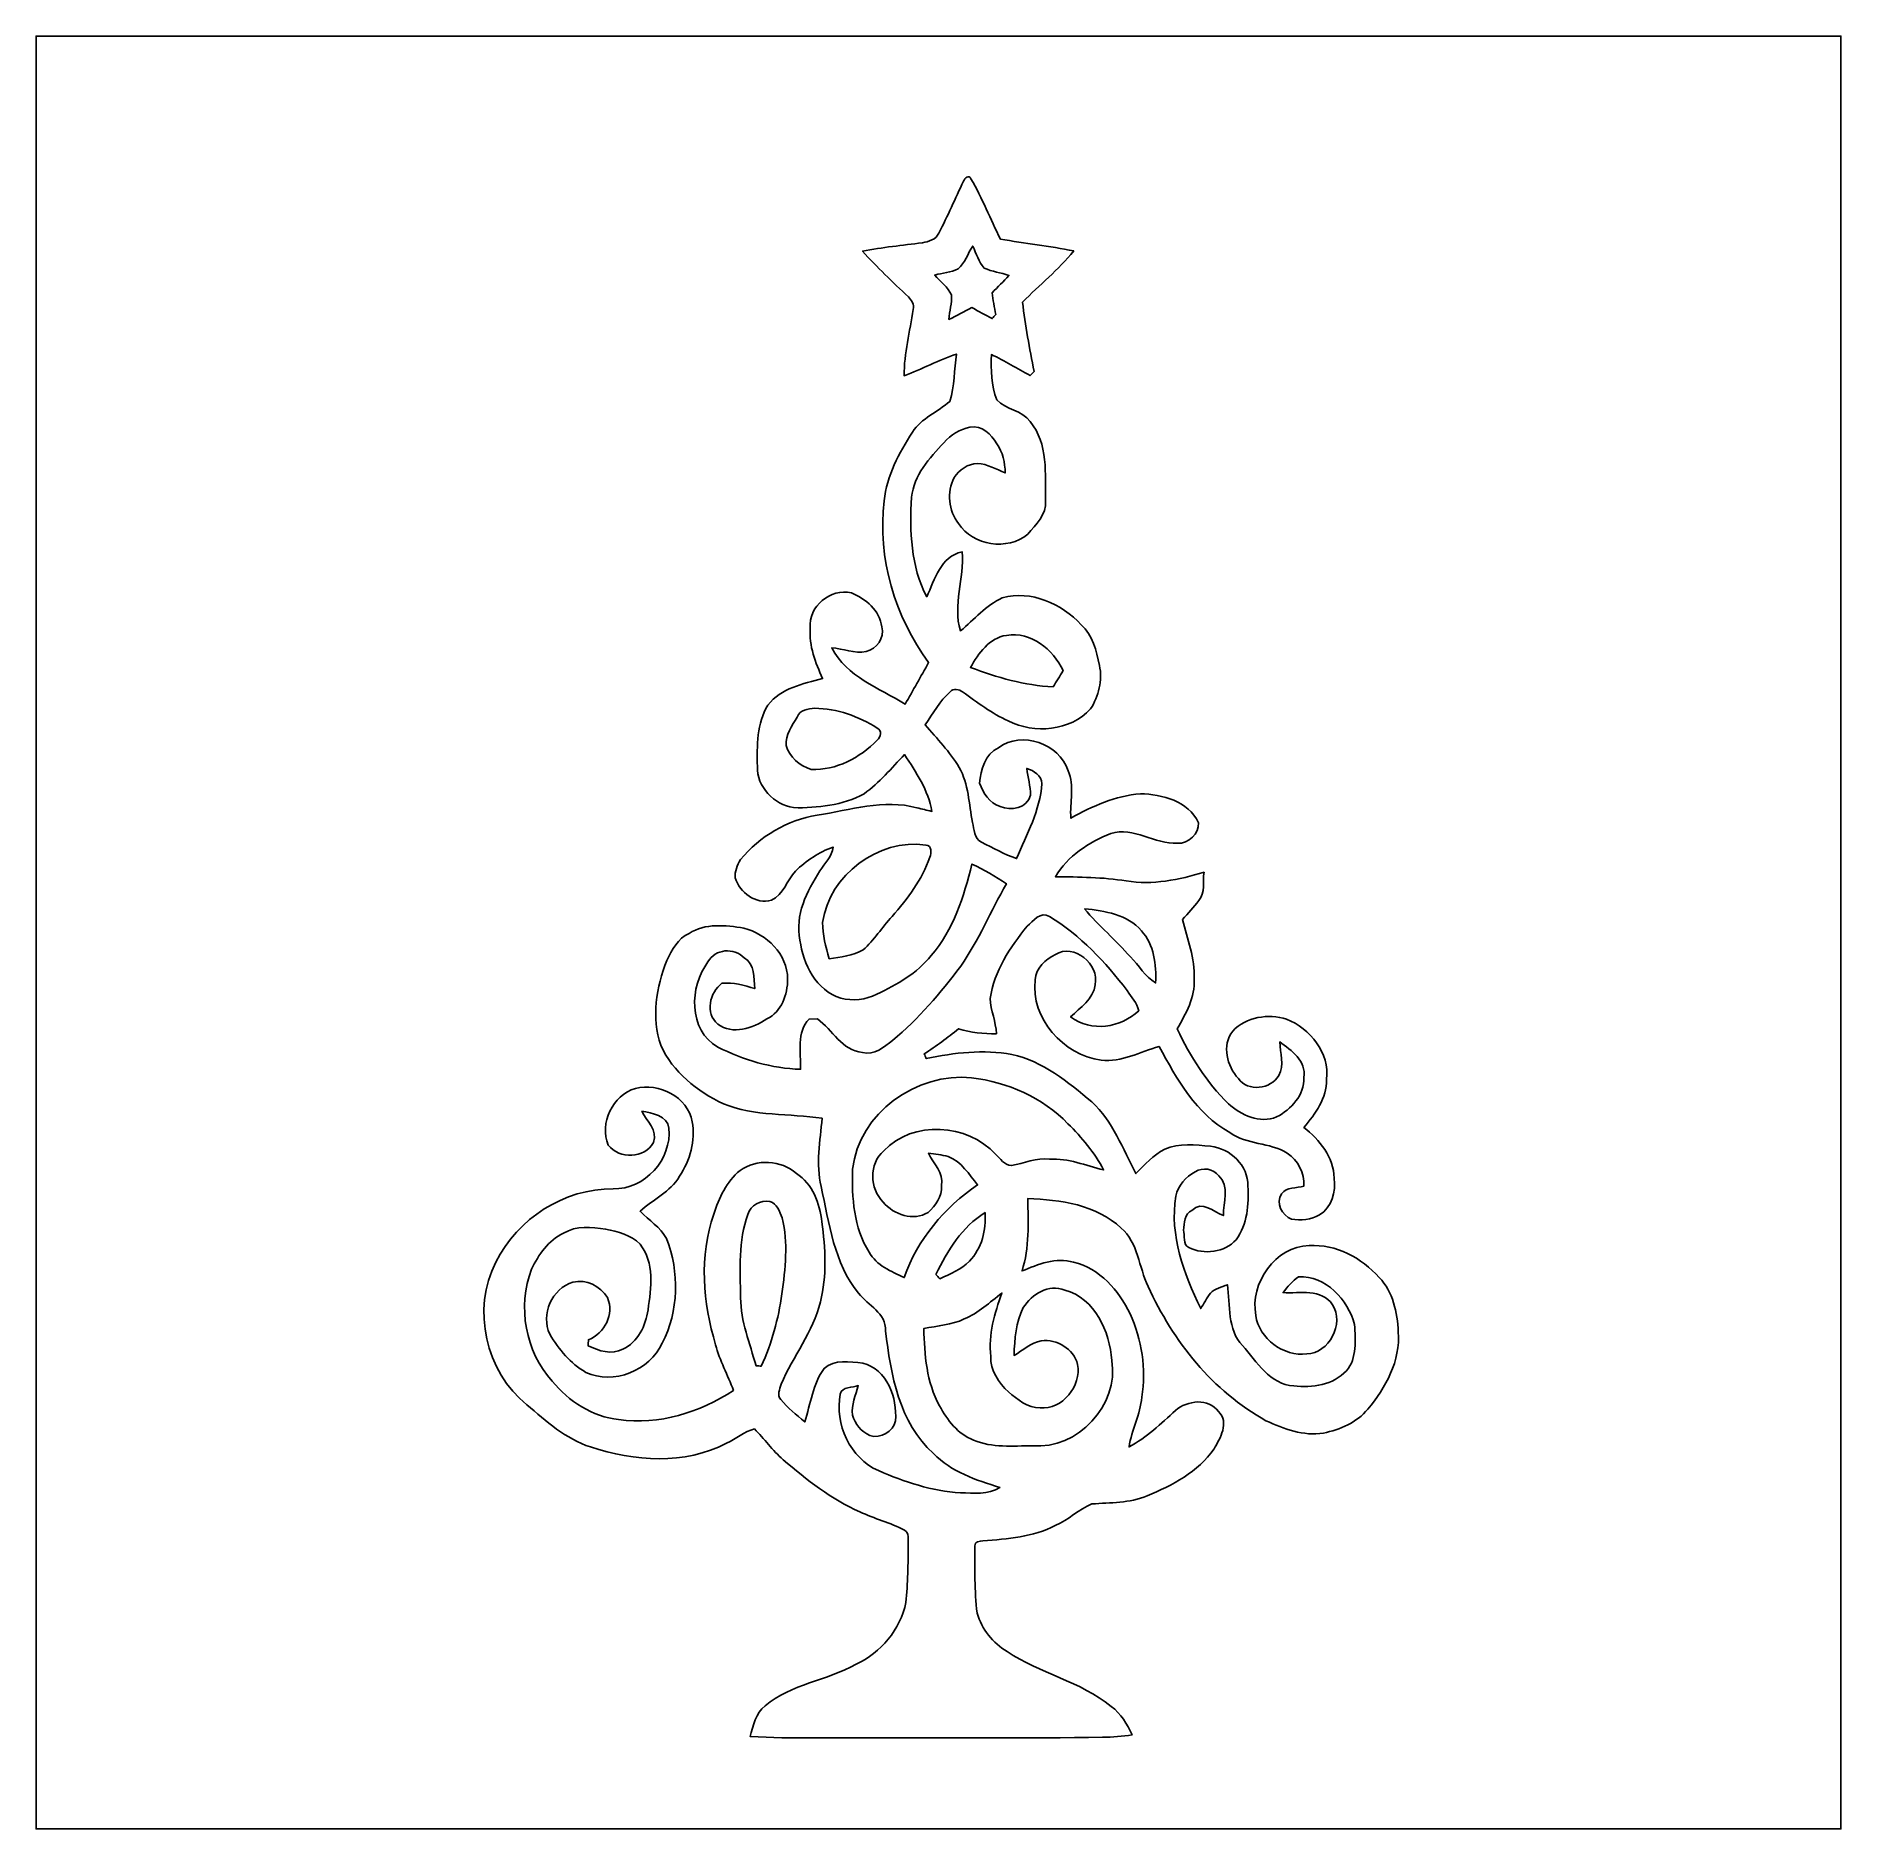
# Model space of a CAD drawing. Header units: centimetres. Extents: x -16.8 to 16.8, y -16.7 to 16.7.
import ezdxf

# ---------------------------------------------------------------- set-up
doc = ezdxf.new("R2010")
doc.units = ezdxf.units.CM
doc.header["$MEASUREMENT"] = 0
doc.layers.add('Layer 1', color=7, linetype='Continuous')

msp = doc.modelspace()

# ---------------------------------------------------------------- linework, layer by layer
at = {"layer": 'Layer 1', "color": 7}
for points, knots in [([(-16.77458, 16.66875), (-16.77458, 16.66875), (16.77458, 16.66875), (16.77458, 16.66875), (16.77458, 16.66875), (16.77458, 16.66875), (16.77458, -16.66875), (16.77458, -16.66875), (16.77458, -16.66875), (16.77458, -16.66875), (-16.77458, -16.66875), (-16.77458, -16.66875), (-16.77458, -16.66875), (-16.77458, -16.66875), (-16.77458, 16.66875), (-16.77458, 16.66875), (-16.77458, 16.66875), (-16.77458, 16.66875), (-16.77458, 16.66875), (-16.77458, 16.66875)], [0, 0, 0, 0, 0.16666667, 0.16666667, 0.16666667, 0.16666667, 0.33333333, 0.33333333, 0.33333333, 0.33333333, 0.5, 0.5, 0.5, 0.5, 0.66666667, 0.66666667, 0.66666667, 0.66666667, 1, 1, 1, 1]), ([(0.46496, 13.97035), (0.31397, 13.64827), (0.16827, 13.32301), (0.00741, 13.00551), (0.00741, 13.00551), (-0.04586, 12.88591), (-0.18168, 12.8457), (-0.30021, 12.82665), (-0.30021, 12.82665), (-0.67098, 12.77514), (-1.04422, 12.74163), (-1.41182, 12.67142), (-1.41182, 12.67142), (-1.14618, 12.37015), (-0.85231, 12.09604), (-0.56056, 11.82088), (-0.56056, 11.82088), (-0.49918, 11.76055), (-0.4505, 11.67518), (-0.46849, 11.58628), (-0.46849, 11.58628), (-0.5334, 11.17565), (-0.641, 10.77031), (-0.63923, 10.35121), (-0.63923, 10.35121), (-0.3115, 10.47821), (0.00282, 10.63943), (0.33443, 10.75655), (0.33443, 10.75655), (0.29175, 10.4648), (0.30057, 10.15859), (0.2099, 9.87637), (0.2099, 9.87637), (-0.01376, 9.68022), (-0.31785, 9.56204), (-0.48578, 9.30451), (-0.48578, 9.30451), (-0.73448, 8.91575), (-0.96203, 8.49348), (-1.00894, 8.02605), (-1.00894, 8.02605), (-1.13912, 6.9656), (-0.8128, 5.87516), (-0.1838, 5.01932), (-0.1838, 5.01932), (-0.32985, 4.76109), (-0.47237, 4.50074), (-0.6223, 4.24462), (-0.6223, 4.24462), (-1.10631, 4.55048), (-1.70533, 4.75156), (-1.98579, 5.29237), (-1.98579, 5.29237), (-1.77024, 5.28073), (-1.56492, 5.17666), (-1.34549, 5.22534), (-1.34549, 5.22534), (-1.15323, 5.27015), (-0.99378, 5.48005), (-1.05622, 5.68219), (-1.05622, 5.68219), (-1.09326, 5.98558), (-1.35149, 6.20571), (-1.61996, 6.31507), (-1.61996, 6.31507), (-2.00378, 6.41103), (-2.42535, 6.06037), (-2.38337, 5.66244), (-2.38337, 5.66244), (-2.41335, 5.32836), (-2.28529, 5.01897), (-2.15512, 4.72122), (-2.15512, 4.72122), (-2.51848, 4.62739), (-2.927, 4.5406), (-3.17324, 4.23016), (-3.17324, 4.23016), (-3.37644, 3.88726), (-3.37749, 3.47274), (-3.36691, 3.08716), (-3.36691, 3.08716), (-3.38279, 2.71216), (-3.054, 2.37561), (-2.69416, 2.32128), (-2.69416, 2.32128), (-2.24755, 2.31281), (-1.78118, 2.36361), (-1.38324, 2.58092), (-1.38324, 2.58092), (-1.09961, 2.78518), (-0.87277, 3.05576), (-0.63288, 3.30764), (-0.63288, 3.30764), (-0.41522, 2.98344), (-0.19015, 2.64442), (-0.12347, 2.25178), (-0.12347, 2.25178), (-0.21625, 2.27259), (-0.30798, 2.29694), (-0.4004, 2.31881), (-0.4004, 2.31881), (-1.016, 2.48567), (-1.64394, 2.27647), (-2.2539, 2.18193), (-2.2539, 2.18193), (-2.81305, 2.09479), (-3.32176, 1.78788), (-3.68124, 1.35502), (-3.68124, 1.35502), (-3.74086, 1.25413), (-3.7906, 1.13594), (-3.7786, 1.01635), (-3.7786, 1.01635), (-3.69993, 0.7426), (-3.39584, 0.51717), (-3.1048, 0.60008), (-3.1048, 0.60008), (-2.88043, 0.70591), (-2.81799, 0.96979), (-2.65677, 1.13983), (-2.65677, 1.13983), (-2.46063, 1.33703), (-2.22109, 1.49331), (-1.95898, 1.58715), (-1.95898, 1.58715), (-1.98014, 1.41182), (-2.11455, 1.28834), (-2.20345, 1.14547), (-2.20345, 1.14547), (-2.45181, 0.76694), (-2.67053, 0.32314), (-2.57528, -0.14323), (-2.57528, -0.14323), (-2.51566, -0.58596), (-2.27506, -1.08021), (-1.81751, -1.22061), (-1.81751, -1.22061), (-1.59667, -1.28023), (-1.35184, -1.24778), (-1.14618, -1.14864), (-1.14618, -1.14864), (-0.77223, -0.97014), (-0.40076, -0.75565), (-0.13476, -0.43039), (-0.13476, -0.43039), (0.27728, 0.0508), (0.47131, 0.66816), (0.62054, 1.27247), (0.62054, 1.27247), (0.84349, 1.16628), (1.05939, 1.04528), (1.264, 0.90629), (1.264, 0.90629), (0.97049, 0.40146), (0.75142, -0.1464), (0.4124, -0.62477), (0.4124, -0.62477), (0.04374, -1.12959), (-0.37394, -1.60232), (-0.85231, -2.0066), (-0.85231, -2.0066), (-1.01318, -2.12654), (-1.19521, -2.29306), (-1.41499, -2.22885), (-1.41499, -2.22885), (-1.79352, -2.1971), (-1.96815, -1.80763), (-2.24861, -1.60796), (-2.24861, -1.60796), (-2.24861, -1.60796), (-2.40524, -1.61043), (-2.40524, -1.61043), (-2.40524, -1.61043), (-2.64583, -1.85173), (-2.55411, -2.23555), (-2.56364, -2.54212), (-2.56364, -2.54212), (-3.10127, -2.53083), (-3.62585, -2.36679), (-4.10492, -2.13078), (-4.10492, -2.13078), (-4.65032, -1.81751), (-4.63585, -0.99977), (-4.28484, -0.54786), (-4.28484, -0.54786), (-4.15678, -0.29951), (-3.79836, -0.27481), (-3.61244, -0.47272), (-3.61244, -0.47272), (-3.4103, -0.58914), (-3.43288, -0.84314), (-3.41454, -1.04422), (-3.41454, -1.04422), (-3.61174, -0.98037), (-3.81564, -0.92322), (-4.02555, -0.94333), (-4.02555, -0.94333), (-4.24991, -1.11301), (-4.34799, -1.50495), (-4.10175, -1.70145), (-4.10175, -1.70145), (-3.83011, -1.91523), (-3.45017, -1.772), (-3.19017, -1.60761), (-3.19017, -1.60761), (-2.91641, -1.47108), (-2.80247, -1.15429), (-2.80529, -0.86395), (-2.80529, -0.86395), (-2.80494, -0.40534), (-3.19723, -0.02822), (-3.61985, 0.0822), (-3.61985, 0.0822), (-3.95711, 0.13264), (-4.33493, 0.17921), (-4.63656, -0.01623), (-4.63656, -0.01623), (-4.84223, -0.11289), (-4.95512, -0.32456), (-5.05143, -0.51858), (-5.05143, -0.51858), (-5.2451, -1.01494), (-5.34176, -1.58115), (-5.1629, -2.09691), (-5.1629, -2.09691), (-4.93924, -2.59821), (-4.48275, -2.95169), (-3.99874, -3.18453), (-3.99874, -3.18453), (-3.41595, -3.42336), (-2.77319, -3.36127), (-2.16253, -3.45475), (-2.16253, -3.45475), (-2.19957, -3.87597), (-2.28247, -4.30318), (-2.18264, -4.72299), (-2.18264, -4.72299), (-2.02741, -5.40385), (-1.94628, -6.15068), (-1.48731, -6.70842), (-1.48731, -6.70842), (-1.30845, -6.93067), (-0.96908, -7.07531), (-0.98496, -7.40869), (-0.98496, -7.40869), (-0.88653, -8.2169), (-0.73131, -9.11648), (-0.09525, -9.69081), (-0.09525, -9.69081), (0.24095, -10.02665), (0.69568, -10.18505), (1.14053, -10.3184), (1.14053, -10.3184), (0.92357, -10.45598), (0.65087, -10.42599), (0.40675, -10.41894), (0.40675, -10.41894), (-0.12277, -10.38789), (-0.63183, -10.21609), (-1.11443, -10.00584), (-1.11443, -10.00584), (-1.64712, -9.77724), (-1.93216, -9.13871), (-1.82598, -8.58379), (-1.82598, -8.58379), (-1.7967, -8.43844), (-1.58821, -8.46561), (-1.4926, -8.42363), (-1.4926, -8.42363), (-1.54305, -8.60354), (-1.61678, -8.78064), (-1.60091, -8.9722), (-1.60091, -8.9722), (-1.55258, -9.13694), (-1.43157, -9.28088), (-1.2767, -9.35602), (-1.2767, -9.35602), (-1.07879, -9.41493), (-0.83573, -9.28723), (-0.8001, -9.07874), (-0.8001, -9.07874), (-0.76376, -8.6554), (-0.95144, -8.12165), (-1.40899, -8.00876), (-1.40899, -8.00876), (-1.64641, -7.98513), (-1.93075, -7.92868), (-2.12584, -8.10472), (-2.12584, -8.10472), (-2.3368, -8.39858), (-2.37596, -8.76476), (-2.48744, -9.09955), (-2.48744, -9.09955), (-2.64583, -8.9722), (-2.79894, -8.83603), (-2.93194, -8.68221), (-2.93194, -8.68221), (-3.00426, -8.60601), (-2.95028, -8.48819), (-2.92559, -8.4014), (-2.92559, -8.4014), (-2.70369, -7.88035), (-2.32833, -7.42597), (-2.19604, -6.86752), (-2.19604, -6.86752), (-2.07116, -6.3814), (-2.1022, -5.87304), (-2.16817, -5.38057), (-2.16817, -5.38057), (-2.20663, -5.03767), (-2.33751, -4.67184), (-2.64266, -4.47957), (-2.64266, -4.47957), (-2.92594, -4.23016), (-3.38384, -4.20441), (-3.68935, -4.42595), (-3.68935, -4.42595), (-3.94018, -4.63056), (-4.07988, -4.93677), (-4.17724, -5.23804), (-4.17724, -5.23804), (-4.45241, -6.01945), (-4.37938, -6.88305), (-4.14302, -7.6648), (-4.14302, -7.6648), (-4.06788, -7.96149), (-3.91724, -8.22995), (-3.81141, -8.5157), (-3.81141, -8.5157), (-4.43759, -8.91787), (-5.19571, -9.17293), (-5.94536, -9.05475), (-5.94536, -9.05475), (-6.43573, -9.00677), (-6.87211, -8.71679), (-7.18079, -8.34425), (-7.18079, -8.34425), (-7.67891, -7.7918), (-7.83237, -6.95713), (-7.56497, -6.26322), (-7.56497, -6.26322), (-7.4362, -5.98805), (-7.25029, -5.72488), (-6.96807, -5.59082), (-6.96807, -5.59082), (-6.73523, -5.44513), (-6.44596, -5.48428), (-6.18737, -5.51568), (-6.18737, -5.51568), (-5.9623, -5.56577), (-5.71359, -5.62222), (-5.54778, -5.79473), (-5.54778, -5.79473), (-5.27121, -6.13904), (-5.34353, -6.60929), (-5.39926, -7.01499), (-5.39926, -7.01499), (-5.44124, -7.3085), (-5.58588, -7.61929), (-5.8674, -7.74876), (-5.8674, -7.74876), (-6.07413, -7.85707), (-6.3186, -7.78298), (-6.51369, -7.6835), (-6.51369, -7.6835), (-6.51228, -7.65598), (-6.50875, -7.6006), (-6.50699, -7.57273), (-6.50699, -7.57273), (-6.21312, -7.44643), (-6.0131, -7.10353), (-6.15491, -6.78991), (-6.15491, -6.78991), (-6.28368, -6.57895), (-6.54509, -6.43467), (-6.7945, -6.50381), (-6.7945, -6.50381), (-7.18749, -6.61494), (-7.39951, -7.10424), (-7.22454, -7.47148), (-7.22454, -7.47148), (-7.06014, -7.75229), (-6.84036, -8.01476), (-6.55567, -8.17915), (-6.55567, -8.17915), (-6.03885, -8.42151), (-5.37139, -8.14458), (-5.13503, -7.63729), (-5.13503, -7.63729), (-4.82776, -7.04215), (-4.81295, -6.31155), (-5.05672, -5.69242), (-5.05672, -5.69242), (-5.16643, -5.4797), (-5.38586, -5.35129), (-5.54743, -5.18301), (-5.54743, -5.18301), (-5.30613, -4.96147), (-4.98475, -4.82565), (-4.81401, -4.53355), (-4.81401, -4.53355), (-4.61892, -4.23757), (-4.5152, -3.87174), (-4.57941, -3.5179), (-4.57941, -3.5179), (-4.66372, -3.05823), (-5.19712, -2.78271), (-5.63386, -2.89983), (-5.63386, -2.89983), (-6.05755, -3.02366), (-6.3052, -3.54789), (-6.13904, -3.95393), (-6.13904, -3.95393), (-5.93196, -4.21922), (-5.46382, -4.20934), (-5.30013, -3.90384), (-5.30013, -3.90384), (-5.20876, -3.67242), (-5.42819, -3.51049), (-5.51462, -3.32352), (-5.51462, -3.32352), (-5.32836, -3.35844), (-5.03626, -3.40043), (-5.01403, -3.63855), (-5.01403, -3.63855), (-4.94771, -4.21181), (-5.46488, -4.78966), (-6.04767, -4.76426), (-6.04767, -4.76426), (-6.95678, -4.76038), (-7.82849, -5.31742), (-8.22819, -6.12881), (-8.22819, -6.12881), (-8.67833, -7.00229), (-8.42151, -8.17174), (-7.65069, -8.78029), (-7.65069, -8.78029), (-7.29333, -9.08861), (-6.9275, -9.4174), (-6.46994, -9.56627), (-6.46994, -9.56627), (-5.65503, -9.83439), (-4.71805, -9.906), (-3.93912, -9.49643), (-3.93912, -9.49643), (-3.76061, -9.42234), (-3.61244, -9.27171), (-3.42194, -9.23114), (-3.42194, -9.23114), (-3.23674, -9.41493), (-3.08786, -9.6333), (-2.88819, -9.80264), (-2.88819, -9.80264), (-2.45145, -10.17799), (-1.99178, -10.53783), (-1.46121, -10.77172), (-1.46121, -10.77172), (-1.19239, -10.9033), (-0.89676, -10.97209), (-0.63324, -11.11462), (-0.63324, -11.11462), (-0.53658, -11.16401), (-0.56974, -11.2836), (-0.56233, -11.37638), (-0.56233, -11.37638), (-0.56515, -11.73797), (-0.56903, -12.10028), (-0.60678, -12.46082), (-0.60678, -12.46082), (-0.70767, -12.96352), (-1.07315, -13.38651), (-1.52929, -13.6077), (-1.52929, -13.6077), (-2.07574, -13.90826), (-2.73509, -13.97247), (-3.22439, -14.37993), (-3.22439, -14.37993), (-3.39372, -14.51998), (-3.45087, -14.74682), (-3.49885, -14.95072), (-3.49885, -14.95072), (-2.71568, -14.99694), (-1.93075, -14.96942), (-1.14653, -14.97506), (-1.14653, -14.97506), (0.25259, -14.97048), (1.65171, -14.98776), (3.05082, -14.96272), (3.05082, -14.96272), (3.23427, -14.96448), (3.41701, -14.94719), (3.59869, -14.92074), (3.59869, -14.92074), (3.50626, -14.72071), (3.39196, -14.52351), (3.21028, -14.39192), (3.21028, -14.39192), (2.63772, -13.92414), (1.88454, -13.77703), (1.27459, -13.36887), (1.27459, -13.36887), (1.01036, -13.21047), (0.80257, -12.95471), (0.7179, -12.65731), (0.7179, -12.65731), (0.66851, -12.24174), (0.67239, -11.82123), (0.67557, -11.40354), (0.67557, -11.40354), (0.67028, -11.32029), (0.768, -11.32064), (0.82691, -11.31076), (0.82691, -11.31076), (1.28376, -11.27725), (1.75754, -11.24091), (2.1717, -11.02783), (2.1717, -11.02783), (2.41723, -10.92659), (2.60526, -10.72056), (2.85256, -10.62602), (2.85256, -10.62602), (3.19652, -10.59956), (3.55106, -10.61297), (3.87632, -10.47468), (3.87632, -10.47468), (4.34763, -10.28524), (4.82424, -10.02877), (5.12198, -9.60296), (5.12198, -9.60296), (5.23452, -9.40611), (5.41302, -9.10943), (5.20347, -8.90834), (5.20347, -8.90834), (5.02567, -8.65011), (4.62068, -8.69915), (4.40725, -8.88612), (4.40725, -8.88612), (4.13491, -9.13201), (3.86962, -9.39059), (3.54224, -9.56451), (3.54224, -9.56451), (3.58916, -9.24807), (3.75426, -8.96232), (3.77684, -8.64094), (3.77684, -8.64094), (3.8675, -8.11742), (3.77931, -7.57061), (3.56235, -7.08872), (3.56235, -7.08872), (3.35421, -6.65515), (2.99614, -6.24381), (2.51072, -6.13163), (2.51072, -6.13163), (2.18123, -6.02897), (1.85314, -6.16973), (1.55222, -6.29426), (1.55222, -6.29426), (1.69228, -5.85717), (1.66652, -5.39997), (1.65876, -4.94841), (1.65876, -4.94841), (2.26801, -4.97029), (2.93123, -5.06024), (3.39549, -5.49522), (3.39549, -5.49522), (3.71581, -5.77074), (3.72039, -6.223), (3.89749, -6.58001), (3.89749, -6.58001), (4.35751, -7.60307), (5.09905, -8.5277), (6.08753, -9.07944), (6.08753, -9.07944), (6.41914, -9.22655), (6.78533, -9.37013), (7.15574, -9.30875), (7.15574, -9.30875), (7.46372, -9.24454), (7.77663, -9.11296), (7.97877, -8.86178), (7.97877, -8.86178), (8.31709, -8.46772), (8.58732, -7.96184), (8.5471, -7.42738), (8.5471, -7.42738), (8.5284, -7.06861), (8.45256, -6.67808), (8.19115, -6.41385), (8.19115, -6.41385), (7.86236, -6.05014), (7.3914, -5.79191), (6.8894, -5.82119), (6.8894, -5.82119), (6.2611, -5.83671), (5.78556, -6.5218), (5.89774, -7.12011), (5.89774, -7.12011), (5.96124, -7.55544), (6.41279, -7.89058), (6.84742, -7.83519), (6.84742, -7.83519), (7.26334, -7.82849), (7.54521, -7.26828), (7.32578, -6.92432), (7.32578, -6.92432), (7.11623, -6.61282), (6.7183, -6.71583), (6.40574, -6.69643), (6.40574, -6.69643), (6.48547, -6.58566), (6.57895, -6.48406), (6.69008, -6.40397), (6.69008, -6.40397), (7.20584, -6.37364), (7.60554, -6.82943), (7.73501, -7.28945), (7.73501, -7.28945), (7.74524, -7.57237), (7.78686, -7.91563), (7.58402, -8.14846), (7.58402, -8.14846), (7.33637, -8.41798), (6.9469, -8.46737), (6.60224, -8.43033), (6.60224, -8.43033), (6.16162, -8.40811), (5.91538, -7.97736), (5.65326, -7.68138), (5.65326, -7.68138), (5.36257, -7.37764), (5.42361, -6.93173), (5.37104, -6.55002), (5.37104, -6.55002), (5.26309, -6.59553), (5.14068, -6.62129), (5.05354, -6.70419), (5.05354, -6.70419), (4.9844, -6.79344), (4.93818, -6.89892), (4.87398, -6.99241), (4.87398, -6.99241), (4.56318, -6.34471), (4.28907, -5.63351), (4.4136, -4.90185), (4.4136, -4.90185), (4.44923, -4.70359), (4.59669, -4.54272), (4.76991, -4.44959), (4.76991, -4.44959), (4.91067, -4.35892), (5.10822, -4.39349), (5.21264, -4.52402), (5.21264, -4.52402), (5.42008, -4.71629), (5.2899, -5.0232), (5.29766, -5.26239), (5.29766, -5.26239), (5.10963, -5.20206), (4.90008, -4.97029), (4.71135, -5.16784), (4.71135, -5.16784), (4.56671, -5.23099), (4.57412, -5.40526), (4.55224, -5.53226), (4.55224, -5.53226), (4.58364, -5.63069), (4.53884, -5.8039), (4.65208, -5.85964), (4.65208, -5.85964), (4.93748, -5.99334), (5.31671, -5.95524), (5.53261, -5.71182), (5.53261, -5.71182), (5.74181, -5.42678), (5.77321, -5.05601), (5.75063, -4.71382), (5.75063, -4.71382), (5.7598, -4.3307), (5.42325, -4.01708), (5.05848, -3.97475), (5.05848, -3.97475), (4.77626, -3.94582), (4.47357, -3.91407), (4.20441, -4.02872), (4.20441, -4.02872), (3.99768, -4.14302), (3.82834, -4.31059), (3.67101, -4.48416), (3.67101, -4.48416), (3.41912, -4.0259), (3.24803, -3.50943), (2.84727, -3.15031), (2.84727, -3.15031), (2.41088, -2.7746), (1.93746, -2.39571), (1.36313, -2.26766), (1.36313, -2.26766), (0.83361, -2.17311), (0.29351, -2.23238), (-0.22754, -2.34562), (-0.22754, -2.34562), (-0.24059, -2.31528), (-0.25329, -2.28529), (-0.26599, -2.25531), (-0.26599, -2.25531), (-0.04233, -2.11526), (0.16863, -1.95615), (0.37218, -1.78823), (0.37218, -1.78823), (0.60043, -1.8602), (0.83714, -1.8856), (1.07632, -1.88348), (1.07632, -1.88348), (1.06751, -1.65911), (0.97331, -1.44992), (0.95814, -1.22767), (0.95814, -1.22767), (1.04069, -0.72002), (1.32468, -0.2727), (1.64959, 0.11501), (1.64959, 0.11501), (1.75507, 0.21308), (1.899, 0.40217), (2.06234, 0.2988), (2.06234, 0.2988), (2.63278, -0.05256), (3.10339, -0.54963), (3.50661, -1.08056), (3.50661, -1.08056), (3.58316, -1.20015), (3.69499, -1.30916), (3.72145, -1.4538), (3.72145, -1.4538), (3.39196, -1.77236), (2.83316, -1.85914), (2.45674, -1.5688), (2.45674, -1.5688), (2.63313, -1.39347), (2.8829, -1.24072), (2.91147, -0.97014), (2.91147, -0.97014), (2.99649, -0.58879), (2.51672, -0.19791), (2.17241, -0.40781), (2.17241, -0.40781), (1.99178, -0.50165), (1.81046, -0.66393), (1.7974, -0.87948), (1.7974, -0.87948), (1.70956, -1.60267), (2.32304, -2.27648), (3.02189, -2.37208), (3.02189, -2.37208), (3.40536, -2.419), (3.74403, -2.21933), (4.09963, -2.11949), (4.09963, -2.11949), (4.43547, -2.72274), (4.78755, -3.37644), (5.41549, -3.72145), (5.41549, -3.72145), (5.73017, -3.95005), (6.15562, -3.89714), (6.48088, -4.10351), (6.48088, -4.10351), (6.68479, -4.23439), (6.80508, -4.47357), (6.79379, -4.71664), (6.79379, -4.71664), (6.65409, -4.75756), (6.46924, -4.72863), (6.37787, -4.86057), (6.37787, -4.86057), (6.25969, -5.02532), (6.38881, -5.26097), (6.5599, -5.33047), (6.5599, -5.33047), (6.73417, -5.35517), (6.9275, -5.34564), (7.08096, -5.24898), (7.08096, -5.24898), (7.31344, -5.11669), (7.39246, -4.81965), (7.35295, -4.56918), (7.35295, -4.56918), (7.35365, -4.17654), (7.08096, -3.85727), (6.79203, -3.62373), (6.79203, -3.62373), (7.00722, -3.37009), (7.21854, -3.08222), (7.2136, -2.73297), (7.2136, -2.73297), (7.27639, -2.23661), (6.90704, -1.78999), (6.471, -1.60902), (6.471, -1.60902), (6.12987, -1.50918), (5.71782, -1.56316), (5.46841, -1.8355), (5.46841, -1.8355), (5.26415, -2.09868), (5.35834, -2.48849), (5.57424, -2.71498), (5.57424, -2.71498), (5.75239, -2.96898), (6.17608, -2.91359), (6.32672, -2.65853), (6.32672, -2.65853), (6.43431, -2.46556), (6.35141, -2.24049), (6.34259, -2.03376), (6.34259, -2.03376), (6.5599, -2.19146), (6.84389, -2.3876), (6.79027, -2.69769), (6.79027, -2.69769), (6.80614, -3.02084), (6.55567, -3.29001), (6.28579, -3.42829), (6.28579, -3.42829), (5.97323, -3.56411), (5.62398, -3.38984), (5.38868, -3.18382), (5.38868, -3.18382), (4.98122, -2.79012), (4.6803, -2.30188), (4.43724, -1.79388), (4.43724, -1.79388), (4.59634, -1.50989), (4.77732, -1.20227), (4.75156, -0.86431), (4.75156, -0.86431), (4.76991, -0.48084), (4.6288, -0.12136), (4.53637, 0.24342), (4.53637, 0.24342), (4.64114, 0.35666), (4.74627, 0.4699), (4.83835, 0.59408), (4.83835, 0.59408), (4.96852, 0.73731), (4.90361, 0.94968), (4.93748, 1.12148), (4.93748, 1.12148), (4.46828, 0.98178), (3.98251, 0.87771), (3.49109, 0.95885), (3.49109, 0.95885), (3.05506, 1.03011), (2.61338, 1.03046), (2.17311, 1.03717), (2.17311, 1.03717), (2.39889, 1.42169), (2.80035, 1.67711), (3.20357, 1.84397), (3.20357, 1.84397), (3.62656, 1.96885), (4.02167, 1.64289), (4.44253, 1.65806), (4.44253, 1.65806), (4.64855, 1.64818), (4.84999, 1.83797), (4.83129, 2.04223), (4.83129, 2.04223), (4.64926, 2.44792), (4.15607, 2.5654), (3.7532, 2.58022), (3.7532, 2.58022), (3.29071, 2.54494), (2.86032, 2.34809), (2.46027, 2.12513), (2.46027, 2.12513), (2.43769, 2.42006), (2.53365, 2.72627), (2.40806, 3.00814), (2.40806, 3.00814), (2.2419, 3.51896), (1.55152, 3.75426), (1.11337, 3.43676), (1.11337, 3.43676), (0.86536, 3.31788), (0.78493, 3.02577), (0.76376, 2.77389), (0.76376, 2.77389), (0.83467, 2.59327), (0.9465, 2.40453), (1.14512, 2.34491), (1.14512, 2.34491), (1.34796, 2.25072), (1.64959, 2.31458), (1.71274, 2.55376), (1.71274, 2.55376), (1.71168, 2.72098), (1.65947, 2.88396), (1.64077, 3.04976), (1.64077, 3.04976), (1.76742, 3.01166), (1.92158, 2.92029), (1.92088, 2.76895), (1.92088, 2.76895), (1.89336, 2.26871), (1.63618, 1.82845), (1.45239, 1.37407), (1.45239, 1.37407), (1.22484, 1.45556), (1.01071, 1.57057), (0.79657, 1.68099), (0.79657, 1.68099), (0.65899, 1.74413), (0.66111, 1.9237), (0.63253, 2.04682), (0.63253, 2.04682), (0.56727, 2.39042), (0.55739, 2.75802), (0.38629, 3.07058), (0.38629, 3.07058), (0.21061, 3.36162), (-0.02822, 3.60539), (-0.24836, 3.86186), (-0.24836, 3.86186), (-0.10336, 4.07317), (0.02505, 4.30318), (0.21661, 4.47675), (0.21661, 4.47675), (0.27517, 4.54237), (0.38559, 4.52402), (0.44909, 4.47287), (0.44909, 4.47287), (0.72249, 4.28096), (0.98813, 4.07282), (1.29399, 3.93347), (1.29399, 3.93347), (1.78647, 3.69006), (2.44228, 3.74297), (2.82787, 4.15608), (2.82787, 4.15608), (2.97039, 4.39702), (3.05576, 4.68806), (2.99085, 4.96782), (2.99085, 4.96782), (2.93899, 5.2391), (2.86702, 5.52873), (2.6543, 5.72276), (2.6543, 5.72276), (2.28565, 6.11117), (1.72402, 6.37293), (1.18533, 6.22229), (1.18533, 6.22229), (0.88124, 6.08471), (0.66287, 5.81766), (0.40887, 5.60952), (0.40887, 5.60952), (0.25753, 6.08824), (0.48577, 6.58777), (0.44062, 7.07672), (0.44062, 7.07672), (0.03775, 6.99452), (-0.06985, 6.5659), (-0.21802, 6.24205), (-0.21802, 6.24205), (-0.51823, 6.80614), (-0.53658, 7.46972), (-0.50094, 8.09237), (-0.50094, 8.09237), (-0.45649, 8.50194), (-0.17074, 8.82156), (0.09913, 9.10837), (0.09913, 9.10837), (0.22684, 9.25054), (0.39652, 9.35567), (0.58314, 9.39941), (0.58314, 9.39941), (0.80821, 9.43822), (0.98002, 9.26606), (1.08267, 9.08932), (1.08267, 9.08932), (1.19521, 8.93163), (1.23437, 8.73584), (1.24142, 8.54569), (1.24142, 8.54569), (1.07244, 8.61377), (0.9084, 8.71114), (0.72284, 8.72172), (0.72284, 8.72172), (0.54645, 8.71573), (0.38382, 8.60566), (0.29139, 8.45855), (0.29139, 8.45855), (0.15275, 8.19044), (0.18733, 7.84154), (0.37183, 7.60307), (0.37183, 7.60307), (0.64488, 7.19314), (1.27988, 7.09189), (1.65876, 7.40763), (1.65876, 7.40763), (1.81575, 7.58155), (2.00731, 7.77099), (1.98967, 8.02569), (1.98967, 8.02569), (1.98191, 8.51535), (2.04399, 9.09532), (1.70321, 9.50101), (1.70321, 9.50101), (1.5554, 9.71479), (1.25518, 9.72256), (1.08444, 9.90282), (1.08444, 9.90282), (0.98107, 10.16917), (0.97508, 10.46551), (0.98354, 10.74773), (0.98354, 10.74773), (1.23014, 10.63025), (1.46403, 10.48844), (1.70321, 10.35685), (1.70321, 10.35685), (1.7272, 10.38225), (1.75154, 10.408), (1.77588, 10.4334), (1.77588, 10.4334), (1.69404, 10.86097), (1.61149, 11.28924), (1.56281, 11.7221), (1.56281, 11.7221), (1.8796, 12.03925), (2.22814, 12.325), (2.51389, 12.67248), (2.51389, 12.67248), (2.06269, 12.76597), (1.60443, 12.81571), (1.15041, 12.89297), (1.15041, 12.89297), (0.96732, 13.26515), (0.81456, 13.65497), (0.6029, 14.01163), (0.6029, 14.01163), (0.56938, 14.09912), (0.48472, 14.02715), (0.46496, 13.97035)], [0, 0, 0, 0, 0.00383142, 0.00383142, 0.00383142, 0.00383142, 0.00766284, 0.00766284, 0.00766284, 0.00766284, 0.01149425, 0.01149425, 0.01149425, 0.01149425, 0.01532567, 0.01532567, 0.01532567, 0.01532567, 0.01915709, 0.01915709, 0.01915709, 0.01915709, 0.02298851, 0.02298851, 0.02298851, 0.02298851, 0.02681992, 0.02681992, 0.02681992, 0.02681992, 0.03065134, 0.03065134, 0.03065134, 0.03065134, 0.03448276, 0.03448276, 0.03448276, 0.03448276, 0.03831418, 0.03831418, 0.03831418, 0.03831418, 0.04214559, 0.04214559, 0.04214559, 0.04214559, 0.04597701, 0.04597701, 0.04597701, 0.04597701, 0.04980843, 0.04980843, 0.04980843, 0.04980843, 0.05363985, 0.05363985, 0.05363985, 0.05363985, 0.05747126, 0.05747126, 0.05747126, 0.05747126, 0.06130268, 0.06130268, 0.06130268, 0.06130268, 0.0651341, 0.0651341, 0.0651341, 0.0651341, 0.06896552, 0.06896552, 0.06896552, 0.06896552, 0.07279693, 0.07279693, 0.07279693, 0.07279693, 0.07662835, 0.07662835, 0.07662835, 0.07662835, 0.08045977, 0.08045977, 0.08045977, 0.08045977, 0.08429119, 0.08429119, 0.08429119, 0.08429119, 0.08812261, 0.08812261, 0.08812261, 0.08812261, 0.09195402, 0.09195402, 0.09195402, 0.09195402, 0.09578544, 0.09578544, 0.09578544, 0.09578544, 0.09961686, 0.09961686, 0.09961686, 0.09961686, 0.10344828, 0.10344828, 0.10344828, 0.10344828, 0.10727969, 0.10727969, 0.10727969, 0.10727969, 0.11111111, 0.11111111, 0.11111111, 0.11111111, 0.11494253, 0.11494253, 0.11494253, 0.11494253, 0.11877395, 0.11877395, 0.11877395, 0.11877395, 0.12260536, 0.12260536, 0.12260536, 0.12260536, 0.12643678, 0.12643678, 0.12643678, 0.12643678, 0.1302682, 0.1302682, 0.1302682, 0.1302682, 0.13409962, 0.13409962, 0.13409962, 0.13409962, 0.13793103, 0.13793103, 0.13793103, 0.13793103, 0.14176245, 0.14176245, 0.14176245, 0.14176245, 0.14559387, 0.14559387, 0.14559387, 0.14559387, 0.14942529, 0.14942529, 0.14942529, 0.14942529, 0.1532567, 0.1532567, 0.1532567, 0.1532567, 0.15708812, 0.15708812, 0.15708812, 0.15708812, 0.16091954, 0.16091954, 0.16091954, 0.16091954, 0.16475096, 0.16475096, 0.16475096, 0.16475096, 0.16858238, 0.16858238, 0.16858238, 0.16858238, 0.17241379, 0.17241379, 0.17241379, 0.17241379, 0.17624521, 0.17624521, 0.17624521, 0.17624521, 0.18007663, 0.18007663, 0.18007663, 0.18007663, 0.18390805, 0.18390805, 0.18390805, 0.18390805, 0.18773946, 0.18773946, 0.18773946, 0.18773946, 0.19157088, 0.19157088, 0.19157088, 0.19157088, 0.1954023, 0.1954023, 0.1954023, 0.1954023, 0.19923372, 0.19923372, 0.19923372, 0.19923372, 0.20306513, 0.20306513, 0.20306513, 0.20306513, 0.20689655, 0.20689655, 0.20689655, 0.20689655, 0.21072797, 0.21072797, 0.21072797, 0.21072797, 0.21455939, 0.21455939, 0.21455939, 0.21455939, 0.2183908, 0.2183908, 0.2183908, 0.2183908, 0.22222222, 0.22222222, 0.22222222, 0.22222222, 0.22605364, 0.22605364, 0.22605364, 0.22605364, 0.22988506, 0.22988506, 0.22988506, 0.22988506, 0.23371648, 0.23371648, 0.23371648, 0.23371648, 0.23754789, 0.23754789, 0.23754789, 0.23754789, 0.24137931, 0.24137931, 0.24137931, 0.24137931, 0.24521073, 0.24521073, 0.24521073, 0.24521073, 0.24904215, 0.24904215, 0.24904215, 0.24904215, 0.25287356, 0.25287356, 0.25287356, 0.25287356, 0.25670498, 0.25670498, 0.25670498, 0.25670498, 0.2605364, 0.2605364, 0.2605364, 0.2605364, 0.26436782, 0.26436782, 0.26436782, 0.26436782, 0.26819923, 0.26819923, 0.26819923, 0.26819923, 0.27203065, 0.27203065, 0.27203065, 0.27203065, 0.27586207, 0.27586207, 0.27586207, 0.27586207, 0.27969349, 0.27969349, 0.27969349, 0.27969349, 0.2835249, 0.2835249, 0.2835249, 0.2835249, 0.28735632, 0.28735632, 0.28735632, 0.28735632, 0.29118774, 0.29118774, 0.29118774, 0.29118774, 0.29501916, 0.29501916, 0.29501916, 0.29501916, 0.29885057, 0.29885057, 0.29885057, 0.29885057, 0.30268199, 0.30268199, 0.30268199, 0.30268199, 0.30651341, 0.30651341, 0.30651341, 0.30651341, 0.31034483, 0.31034483, 0.31034483, 0.31034483, 0.31417625, 0.31417625, 0.31417625, 0.31417625, 0.31800766, 0.31800766, 0.31800766, 0.31800766, 0.32183908, 0.32183908, 0.32183908, 0.32183908, 0.3256705, 0.3256705, 0.3256705, 0.3256705, 0.32950192, 0.32950192, 0.32950192, 0.32950192, 0.33333333, 0.33333333, 0.33333333, 0.33333333, 0.33716475, 0.33716475, 0.33716475, 0.33716475, 0.34099617, 0.34099617, 0.34099617, 0.34099617, 0.34482759, 0.34482759, 0.34482759, 0.34482759, 0.348659, 0.348659, 0.348659, 0.348659, 0.35249042, 0.35249042, 0.35249042, 0.35249042, 0.35632184, 0.35632184, 0.35632184, 0.35632184, 0.36015326, 0.36015326, 0.36015326, 0.36015326, 0.36398467, 0.36398467, 0.36398467, 0.36398467, 0.36781609, 0.36781609, 0.36781609, 0.36781609, 0.37164751, 0.37164751, 0.37164751, 0.37164751, 0.37547893, 0.37547893, 0.37547893, 0.37547893, 0.37931034, 0.37931034, 0.37931034, 0.37931034, 0.38314176, 0.38314176, 0.38314176, 0.38314176, 0.38697318, 0.38697318, 0.38697318, 0.38697318, 0.3908046, 0.3908046, 0.3908046, 0.3908046, 0.39463602, 0.39463602, 0.39463602, 0.39463602, 0.39846743, 0.39846743, 0.39846743, 0.39846743, 0.40229885, 0.40229885, 0.40229885, 0.40229885, 0.40613027, 0.40613027, 0.40613027, 0.40613027, 0.40996169, 0.40996169, 0.40996169, 0.40996169, 0.4137931, 0.4137931, 0.4137931, 0.4137931, 0.41762452, 0.41762452, 0.41762452, 0.41762452, 0.42145594, 0.42145594, 0.42145594, 0.42145594, 0.42528736, 0.42528736, 0.42528736, 0.42528736, 0.42911877, 0.42911877, 0.42911877, 0.42911877, 0.43295019, 0.43295019, 0.43295019, 0.43295019, 0.43678161, 0.43678161, 0.43678161, 0.43678161, 0.44061303, 0.44061303, 0.44061303, 0.44061303, 0.44444444, 0.44444444, 0.44444444, 0.44444444, 0.44827586, 0.44827586, 0.44827586, 0.44827586, 0.45210728, 0.45210728, 0.45210728, 0.45210728, 0.4559387, 0.4559387, 0.4559387, 0.4559387, 0.45977011, 0.45977011, 0.45977011, 0.45977011, 0.46360153, 0.46360153, 0.46360153, 0.46360153, 0.46743295, 0.46743295, 0.46743295, 0.46743295, 0.47126437, 0.47126437, 0.47126437, 0.47126437, 0.47509579, 0.47509579, 0.47509579, 0.47509579, 0.4789272, 0.4789272, 0.4789272, 0.4789272, 0.48275862, 0.48275862, 0.48275862, 0.48275862, 0.48659004, 0.48659004, 0.48659004, 0.48659004, 0.49042146, 0.49042146, 0.49042146, 0.49042146, 0.49425287, 0.49425287, 0.49425287, 0.49425287, 0.49808429, 0.49808429, 0.49808429, 0.49808429, 0.50191571, 0.50191571, 0.50191571, 0.50191571, 0.50574713, 0.50574713, 0.50574713, 0.50574713, 0.50957854, 0.50957854, 0.50957854, 0.50957854, 0.51340996, 0.51340996, 0.51340996, 0.51340996, 0.51724138, 0.51724138, 0.51724138, 0.51724138, 0.5210728, 0.5210728, 0.5210728, 0.5210728, 0.52490421, 0.52490421, 0.52490421, 0.52490421, 0.52873563, 0.52873563, 0.52873563, 0.52873563, 0.53256705, 0.53256705, 0.53256705, 0.53256705, 0.53639847, 0.53639847, 0.53639847, 0.53639847, 0.54022989, 0.54022989, 0.54022989, 0.54022989, 0.5440613, 0.5440613, 0.5440613, 0.5440613, 0.54789272, 0.54789272, 0.54789272, 0.54789272, 0.55172414, 0.55172414, 0.55172414, 0.55172414, 0.55555556, 0.55555556, 0.55555556, 0.55555556, 0.55938697, 0.55938697, 0.55938697, 0.55938697, 0.56321839, 0.56321839, 0.56321839, 0.56321839, 0.56704981, 0.56704981, 0.56704981, 0.56704981, 0.57088123, 0.57088123, 0.57088123, 0.57088123, 0.57471264, 0.57471264, 0.57471264, 0.57471264, 0.57854406, 0.57854406, 0.57854406, 0.57854406, 0.58237548, 0.58237548, 0.58237548, 0.58237548, 0.5862069, 0.5862069, 0.5862069, 0.5862069, 0.59003831, 0.59003831, 0.59003831, 0.59003831, 0.59386973, 0.59386973, 0.59386973, 0.59386973, 0.59770115, 0.59770115, 0.59770115, 0.59770115, 0.60153257, 0.60153257, 0.60153257, 0.60153257, 0.60536398, 0.60536398, 0.60536398, 0.60536398, 0.6091954, 0.6091954, 0.6091954, 0.6091954, 0.61302682, 0.61302682, 0.61302682, 0.61302682, 0.61685824, 0.61685824, 0.61685824, 0.61685824, 0.62068966, 0.62068966, 0.62068966, 0.62068966, 0.62452107, 0.62452107, 0.62452107, 0.62452107, 0.62835249, 0.62835249, 0.62835249, 0.62835249, 0.63218391, 0.63218391, 0.63218391, 0.63218391, 0.63601533, 0.63601533, 0.63601533, 0.63601533, 0.63984674, 0.63984674, 0.63984674, 0.63984674, 0.64367816, 0.64367816, 0.64367816, 0.64367816, 0.64750958, 0.64750958, 0.64750958, 0.64750958, 0.651341, 0.651341, 0.651341, 0.651341, 0.65517241, 0.65517241, 0.65517241, 0.65517241, 0.65900383, 0.65900383, 0.65900383, 0.65900383, 0.66283525, 0.66283525, 0.66283525, 0.66283525, 0.66666667, 0.66666667, 0.66666667, 0.66666667, 0.67049808, 0.67049808, 0.67049808, 0.67049808, 0.6743295, 0.6743295, 0.6743295, 0.6743295, 0.67816092, 0.67816092, 0.67816092, 0.67816092, 0.68199234, 0.68199234, 0.68199234, 0.68199234, 0.68582375, 0.68582375, 0.68582375, 0.68582375, 0.68965517, 0.68965517, 0.68965517, 0.68965517, 0.69348659, 0.69348659, 0.69348659, 0.69348659, 0.69731801, 0.69731801, 0.69731801, 0.69731801, 0.70114943, 0.70114943, 0.70114943, 0.70114943, 0.70498084, 0.70498084, 0.70498084, 0.70498084, 0.70881226, 0.70881226, 0.70881226, 0.70881226, 0.71264368, 0.71264368, 0.71264368, 0.71264368, 0.7164751, 0.7164751, 0.7164751, 0.7164751, 0.72030651, 0.72030651, 0.72030651, 0.72030651, 0.72413793, 0.72413793, 0.72413793, 0.72413793, 0.72796935, 0.72796935, 0.72796935, 0.72796935, 0.73180077, 0.73180077, 0.73180077, 0.73180077, 0.73563218, 0.73563218, 0.73563218, 0.73563218, 0.7394636, 0.7394636, 0.7394636, 0.7394636, 0.74329502, 0.74329502, 0.74329502, 0.74329502, 0.74712644, 0.74712644, 0.74712644, 0.74712644, 0.75095785, 0.75095785, 0.75095785, 0.75095785, 0.75478927, 0.75478927, 0.75478927, 0.75478927, 0.75862069, 0.75862069, 0.75862069, 0.75862069, 0.76245211, 0.76245211, 0.76245211, 0.76245211, 0.76628352, 0.76628352, 0.76628352, 0.76628352, 0.77011494, 0.77011494, 0.77011494, 0.77011494, 0.77394636, 0.77394636, 0.77394636, 0.77394636, 0.77777778, 0.77777778, 0.77777778, 0.77777778, 0.7816092, 0.7816092, 0.7816092, 0.7816092, 0.78544061, 0.78544061, 0.78544061, 0.78544061, 0.78927203, 0.78927203, 0.78927203, 0.78927203, 0.79310345, 0.79310345, 0.79310345, 0.79310345, 0.79693487, 0.79693487, 0.79693487, 0.79693487, 0.80076628, 0.80076628, 0.80076628, 0.80076628, 0.8045977, 0.8045977, 0.8045977, 0.8045977, 0.80842912, 0.80842912, 0.80842912, 0.80842912, 0.81226054, 0.81226054, 0.81226054, 0.81226054, 0.81609195, 0.81609195, 0.81609195, 0.81609195, 0.81992337, 0.81992337, 0.81992337, 0.81992337, 0.82375479, 0.82375479, 0.82375479, 0.82375479, 0.82758621, 0.82758621, 0.82758621, 0.82758621, 0.83141762, 0.83141762, 0.83141762, 0.83141762, 0.83524904, 0.83524904, 0.83524904, 0.83524904, 0.83908046, 0.83908046, 0.83908046, 0.83908046, 0.84291188, 0.84291188, 0.84291188, 0.84291188, 0.8467433, 0.8467433, 0.8467433, 0.8467433, 0.85057471, 0.85057471, 0.85057471, 0.85057471, 0.85440613, 0.85440613, 0.85440613, 0.85440613, 0.85823755, 0.85823755, 0.85823755, 0.85823755, 0.86206897, 0.86206897, 0.86206897, 0.86206897, 0.86590038, 0.86590038, 0.86590038, 0.86590038, 0.8697318, 0.8697318, 0.8697318, 0.8697318, 0.87356322, 0.87356322, 0.87356322, 0.87356322, 0.87739464, 0.87739464, 0.87739464, 0.87739464, 0.88122605, 0.88122605, 0.88122605, 0.88122605, 0.88505747, 0.88505747, 0.88505747, 0.88505747, 0.88888889, 0.88888889, 0.88888889, 0.88888889, 0.89272031, 0.89272031, 0.89272031, 0.89272031, 0.89655172, 0.89655172, 0.89655172, 0.89655172, 0.90038314, 0.90038314, 0.90038314, 0.90038314, 0.90421456, 0.90421456, 0.90421456, 0.90421456, 0.90804598, 0.90804598, 0.90804598, 0.90804598, 0.91187739, 0.91187739, 0.91187739, 0.91187739, 0.91570881, 0.91570881, 0.91570881, 0.91570881, 0.91954023, 0.91954023, 0.91954023, 0.91954023, 0.92337165, 0.92337165, 0.92337165, 0.92337165, 0.92720307, 0.92720307, 0.92720307, 0.92720307, 0.93103448, 0.93103448, 0.93103448, 0.93103448, 0.9348659, 0.9348659, 0.9348659, 0.9348659, 0.93869732, 0.93869732, 0.93869732, 0.93869732, 0.94252874, 0.94252874, 0.94252874, 0.94252874, 0.94636015, 0.94636015, 0.94636015, 0.94636015, 0.95019157, 0.95019157, 0.95019157, 0.95019157, 0.95402299, 0.95402299, 0.95402299, 0.95402299, 0.95785441, 0.95785441, 0.95785441, 0.95785441, 0.96168582, 0.96168582, 0.96168582, 0.96168582, 0.96551724, 0.96551724, 0.96551724, 0.96551724, 0.96934866, 0.96934866, 0.96934866, 0.96934866, 0.97318008, 0.97318008, 0.97318008, 0.97318008, 0.97701149, 0.97701149, 0.97701149, 0.97701149, 0.98084291, 0.98084291, 0.98084291, 0.98084291, 0.98467433, 0.98467433, 0.98467433, 0.98467433, 0.98850575, 0.98850575, 0.98850575, 0.98850575, 0.99233716, 0.99233716, 0.99233716, 0.99233716, 1, 1, 1, 1]), ([(0.63606, 12.76315), (0.70379, 12.62592), (0.74401, 12.46893), (0.85125, 12.35569), (0.85125, 12.35569), (0.99519, 12.28654), (1.15888, 12.27032), (1.30951, 12.21775), (1.30951, 12.21775), (1.21214, 12.10416), (1.10067, 12.00432), (0.9966, 11.89743), (0.9966, 11.89743), (1.01177, 11.76091), (1.03611, 11.62544), (1.06468, 11.49103), (1.06468, 11.49103), (1.04246, 11.46563), (1.02059, 11.44023), (0.99871, 11.41483), (0.99871, 11.41483), (0.87136, 11.48221), (0.74507, 11.55206), (0.61877, 11.6205), (0.61877, 11.6205), (0.47766, 11.54536), (0.33796, 11.4681), (0.19368, 11.39966), (0.19368, 11.39966), (0.1972, 11.55171), (0.25788, 11.70305), (0.24024, 11.85616), (0.24024, 11.85616), (0.17251, 12.00503), (0.03316, 12.10239), (-0.06914, 12.22551), (-0.06914, 12.22551), (0.07444, 12.26538), (0.22931, 12.27243), (0.36407, 12.33911), (0.36407, 12.33911), (0.49107, 12.452), (0.54469, 12.6238), (0.63606, 12.76315)], [0, 0, 0, 0, 0.08333333, 0.08333333, 0.08333333, 0.08333333, 0.16666667, 0.16666667, 0.16666667, 0.16666667, 0.25, 0.25, 0.25, 0.25, 0.33333333, 0.33333333, 0.33333333, 0.33333333, 0.41666667, 0.41666667, 0.41666667, 0.41666667, 0.5, 0.5, 0.5, 0.5, 0.58333333, 0.58333333, 0.58333333, 0.58333333, 0.66666667, 0.66666667, 0.66666667, 0.66666667, 0.75, 0.75, 0.75, 0.75, 0.83333333, 0.83333333, 0.83333333, 0.83333333, 1, 1, 1, 1]), ([(1.26436, 5.52521), (1.72297, 5.60176), (2.13148, 5.26733), (2.31563, 4.86904), (2.31563, 4.86904), (2.25531, 4.76779), (2.19322, 4.6676), (2.13148, 4.56706), (2.13148, 4.56706), (1.60161, 4.59634), (1.08761, 4.73992), (0.59372, 4.92866), (0.59372, 4.92866), (0.74683, 5.18795), (0.93909, 5.48076), (1.26436, 5.52521)], [0, 0, 0, 0, 0.2, 0.2, 0.2, 0.2, 0.4, 0.4, 0.4, 0.4, 0.6, 0.6, 0.6, 0.6, 1, 1, 1, 1]), ([(-2.29835, 4.16913), (-1.88807, 4.16666), (-1.48202, 4.01849), (-1.13806, 3.80048), (-1.13806, 3.80048), (-1.04316, 3.75426), (-1.07633, 3.63467), (-1.14053, 3.57646), (-1.14053, 3.57646), (-1.45733, 3.24838), (-1.90183, 3.01202), (-2.36608, 3.03212), (-2.36608, 3.03212), (-2.57387, 3.0988), (-2.77848, 3.26002), (-2.83175, 3.47945), (-2.83175, 3.47945), (-2.84092, 3.67242), (-2.72803, 3.8481), (-2.62925, 4.00438), (-2.62925, 4.00438), (-2.57739, 4.14867), (-2.42429, 4.15114), (-2.29835, 4.16913)], [0, 0, 0, 0, 0.14285714, 0.14285714, 0.14285714, 0.14285714, 0.28571429, 0.28571429, 0.28571429, 0.28571429, 0.42857143, 0.42857143, 0.42857143, 0.42857143, 0.57142857, 0.57142857, 0.57142857, 0.57142857, 0.71428571, 0.71428571, 0.71428571, 0.71428571, 1, 1, 1, 1]), ([(-2.15477, 0.18838), (-2.02847, 1.07209), (-1.1176, 1.75013), (-0.2346, 1.6256), (-0.2346, 1.6256), (-0.11924, 1.61925), (-0.13053, 1.47673), (-0.16157, 1.39806), (-0.16157, 1.39806), (-0.30692, 0.98354), (-0.57432, 0.62512), (-0.86289, 0.29916), (-0.86289, 0.29916), (-1.0474, 0.0949), (-1.19768, -0.14146), (-1.40335, -0.32526), (-1.40335, -0.32526), (-1.5935, -0.43462), (-1.81963, -0.4572), (-2.03235, -0.4893), (-2.03235, -0.4893), (-2.09021, -0.26741), (-2.15935, -0.04233), (-2.15477, 0.18838)], [0, 0, 0, 0, 0.14285714, 0.14285714, 0.14285714, 0.14285714, 0.28571429, 0.28571429, 0.28571429, 0.28571429, 0.42857143, 0.42857143, 0.42857143, 0.42857143, 0.57142857, 0.57142857, 0.57142857, 0.57142857, 0.71428571, 0.71428571, 0.71428571, 0.71428571, 1, 1, 1, 1]), ([(2.71604, 0.44203), (3.08963, 0.3997), (3.51649, 0.33902), (3.77049, 0.03034), (3.77049, 0.03034), (4.01391, -0.22401), (4.04883, -0.60008), (4.03578, -0.93627), (4.03578, -0.93627), (3.83822, -0.82056), (3.72639, -0.61066), (3.56694, -0.45403), (3.56694, -0.45403), (3.29953, -0.1397), (2.97533, 0.12065), (2.71604, 0.44203)], [0, 0, 0, 0, 0.2, 0.2, 0.2, 0.2, 0.4, 0.4, 0.4, 0.4, 0.6, 0.6, 0.6, 0.6, 1, 1, 1, 1]), ([(-1.59632, -4.40231), (-1.48519, -3.35809), (-0.40393, -2.59327), (0.6163, -2.70298), (0.6163, -2.70298), (1.28376, -2.77742), (1.93569, -3.07058), (2.4063, -3.55529), (2.4063, -3.55529), (2.66136, -3.81212), (2.90195, -4.09116), (3.06952, -4.41396), (3.06952, -4.41396), (2.73685, -4.33493), (2.41476, -4.19206), (2.0641, -4.21499), (2.0641, -4.21499), (1.81822, -4.18712), (1.59138, -4.29331), (1.35502, -4.33388), (1.35502, -4.33388), (1.22626, -4.32682), (1.14723, -4.20476), (1.06116, -4.12397), (1.06116, -4.12397), (0.53869, -3.55212), (-0.47308, -3.48439), (-1.01918, -4.06012), (-1.01918, -4.06012), (-1.29575, -4.29789), (-1.27988, -4.76426), (-1.0287, -5.01544), (-1.0287, -5.01544), (-0.83009, -5.24898), (-0.46955, -5.37175), (-0.19226, -5.20524), (-0.19226, -5.20524), (-0.0568, -5.07718), (0.07302, -4.9089), (0.05327, -4.70853), (0.05327, -4.70853), (0.10231, -4.46476), (-0.0949, -4.30177), (-0.18662, -4.10351), (-0.18662, -4.10351), (-0.06315, -4.11798), (0.05962, -4.13279), (0.18027, -4.16525), (0.18027, -4.16525), (0.42474, -4.26297), (0.56938, -4.49509), (0.72602, -4.693), (0.72602, -4.693), (0.11148, -5.11104), (-0.39582, -5.70936), (-0.63712, -6.41773), (-0.63712, -6.41773), (-0.87912, -6.30167), (-1.15041, -6.19196), (-1.28905, -5.94607), (-1.28905, -5.94607), (-1.57409, -5.48993), (-1.61643, -4.92584), (-1.59632, -4.40231)], [0, 0, 0, 0, 0.05882353, 0.05882353, 0.05882353, 0.05882353, 0.11764706, 0.11764706, 0.11764706, 0.11764706, 0.17647059, 0.17647059, 0.17647059, 0.17647059, 0.23529412, 0.23529412, 0.23529412, 0.23529412, 0.29411765, 0.29411765, 0.29411765, 0.29411765, 0.35294118, 0.35294118, 0.35294118, 0.35294118, 0.41176471, 0.41176471, 0.41176471, 0.41176471, 0.47058824, 0.47058824, 0.47058824, 0.47058824, 0.52941176, 0.52941176, 0.52941176, 0.52941176, 0.58823529, 0.58823529, 0.58823529, 0.58823529, 0.64705882, 0.64705882, 0.64705882, 0.64705882, 0.70588235, 0.70588235, 0.70588235, 0.70588235, 0.76470588, 0.76470588, 0.76470588, 0.76470588, 0.82352941, 0.82352941, 0.82352941, 0.82352941, 0.88235294, 0.88235294, 0.88235294, 0.88235294, 1, 1, 1, 1]), ([(-3.54224, -5.24122), (-3.49038, -5.07294), (-3.308, -4.97029), (-3.13478, -5.00345), (-3.13478, -5.00345), (-2.99649, -5.0359), (-2.95451, -5.19289), (-2.9083, -5.3086), (-2.9083, -5.3086), (-2.78765, -5.77074), (-2.84939, -6.2544), (-2.91077, -6.72077), (-2.91077, -6.72077), (-2.97603, -7.18291), (-3.09915, -7.63799), (-3.29459, -8.06238), (-3.29459, -8.06238), (-3.31823, -8.06097), (-3.36585, -8.0578), (-3.38949, -8.05603), (-3.38949, -8.05603), (-3.51014, -7.64011), (-3.67453, -7.22947), (-3.67947, -6.79027), (-3.67947, -6.79027), (-3.68829, -6.27486), (-3.72639, -5.73334), (-3.54224, -5.24122)], [0, 0, 0, 0, 0.125, 0.125, 0.125, 0.125, 0.25, 0.25, 0.25, 0.25, 0.375, 0.375, 0.375, 0.375, 0.5, 0.5, 0.5, 0.5, 0.625, 0.625, 0.625, 0.625, 0.75, 0.75, 0.75, 0.75, 1, 1, 1, 1]), ([(-0.04939, -6.35847), (0.16757, -5.91467), (0.43674, -5.47511), (0.86572, -5.20806), (0.86572, -5.20806), (0.89006, -5.53191), (0.80433, -5.87375), (0.57432, -6.11293), (0.57432, -6.11293), (0.42263, -6.26674), (0.21943, -6.34788), (0.02787, -6.43855), (0.02787, -6.43855), (0.00176, -6.41174), (-0.02399, -6.38493), (-0.04939, -6.35847)], [0, 0, 0, 0, 0.2, 0.2, 0.2, 0.2, 0.4, 0.4, 0.4, 0.4, 0.6, 0.6, 0.6, 0.6, 1, 1, 1, 1]), ([(1.57586, -6.9723), (1.74025, -6.72747), (2.04399, -6.52956), (2.34703, -6.64845), (2.34703, -6.64845), (2.91112, -6.80402), (3.18029, -7.41927), (3.22157, -7.9562), (3.22157, -7.9562), (3.35774, -8.79052), (2.58621, -9.6139), (1.74731, -9.54546), (1.74731, -9.54546), (1.38254, -9.54193), (0.99554, -9.59097), (0.65264, -9.43716), (0.65264, -9.43716), (0.35878, -9.33132), (0.16369, -9.06463), (0.02081, -8.80039), (0.02081, -8.80039), (-0.22401, -8.36577), (-0.26176, -7.85072), (-0.27199, -7.36247), (-0.27199, -7.36247), (-0.02011, -7.31273), (0.24448, -7.29932), (0.47942, -7.18644), (0.47942, -7.18644), (0.74295, -7.07496), (0.9525, -6.87599), (1.17792, -6.7056), (1.17792, -6.7056), (1.04352, -7.08413), (0.92322, -7.47607), (0.97155, -7.88423), (0.97155, -7.88423), (0.96308, -8.14211), (1.1176, -8.37318), (1.29822, -8.54287), (1.29822, -8.54287), (1.47002, -8.67657), (1.65276, -8.84449), (1.88842, -8.83603), (1.88842, -8.83603), (2.30752, -8.88153), (2.65748, -8.42786), (2.58692, -8.03134), (2.58692, -8.03134), (2.51143, -7.74382), (2.19992, -7.55262), (1.90959, -7.59284), (1.90959, -7.59284), (1.71274, -7.62212), (1.57268, -7.77381), (1.40406, -7.86412), (1.40406, -7.86412), (1.41605, -7.56073), (1.43404, -7.24711), (1.57586, -6.9723)], [0, 0, 0, 0, 0.0625, 0.0625, 0.0625, 0.0625, 0.125, 0.125, 0.125, 0.125, 0.1875, 0.1875, 0.1875, 0.1875, 0.25, 0.25, 0.25, 0.25, 0.3125, 0.3125, 0.3125, 0.3125, 0.375, 0.375, 0.375, 0.375, 0.4375, 0.4375, 0.4375, 0.4375, 0.5, 0.5, 0.5, 0.5, 0.5625, 0.5625, 0.5625, 0.5625, 0.625, 0.625, 0.625, 0.625, 0.6875, 0.6875, 0.6875, 0.6875, 0.75, 0.75, 0.75, 0.75, 0.8125, 0.8125, 0.8125, 0.8125, 0.875, 0.875, 0.875, 0.875, 1, 1, 1, 1])]:
    msp.add_open_spline(points, degree=3, knots=knots, dxfattribs=at)
at = {"layer": 'Layer 1', "color": 252}
for points, knots in [([(0.46496, 13.97035), (0.48472, 14.02715), (0.56938, 14.09912), (0.6029, 14.01163), (0.6029, 14.01163), (0.81456, 13.65497), (0.96732, 13.26515), (1.15041, 12.89297), (1.15041, 12.89297), (1.60443, 12.81571), (2.06269, 12.76597), (2.51389, 12.67248), (2.51389, 12.67248), (2.22814, 12.325), (1.8796, 12.03925), (1.56281, 11.7221), (1.56281, 11.7221), (1.61149, 11.28924), (1.69404, 10.86097), (1.77588, 10.4334), (1.77588, 10.4334), (1.75154, 10.408), (1.7272, 10.38225), (1.70321, 10.35685), (1.70321, 10.35685), (1.46403, 10.48844), (1.23014, 10.63025), (0.98354, 10.74773), (0.98354, 10.74773), (0.97508, 10.46551), (0.98107, 10.16917), (1.08444, 9.90282), (1.08444, 9.90282), (1.25518, 9.72256), (1.5554, 9.71479), (1.70321, 9.50101), (1.70321, 9.50101), (2.04399, 9.09532), (1.98191, 8.51535), (1.98967, 8.02569), (1.98967, 8.02569), (2.00731, 7.77099), (1.81575, 7.58155), (1.65876, 7.40763), (1.65876, 7.40763), (1.27988, 7.09189), (0.64488, 7.19314), (0.37183, 7.60307), (0.37183, 7.60307), (0.18733, 7.84154), (0.15275, 8.19044), (0.29139, 8.45855), (0.29139, 8.45855), (0.38382, 8.60566), (0.54645, 8.71573), (0.72284, 8.72172), (0.72284, 8.72172), (0.9084, 8.71114), (1.07244, 8.61377), (1.24142, 8.54569), (1.24142, 8.54569), (1.23437, 8.73584), (1.19521, 8.93163), (1.08267, 9.08932), (1.08267, 9.08932), (0.98002, 9.26606), (0.80821, 9.43822), (0.58314, 9.39941), (0.58314, 9.39941), (0.39652, 9.35567), (0.22684, 9.25054), (0.09913, 9.10837), (0.09913, 9.10837), (-0.17074, 8.82156), (-0.45649, 8.50194), (-0.50094, 8.09237), (-0.50094, 8.09237), (-0.53658, 7.46972), (-0.51823, 6.80614), (-0.21802, 6.24205), (-0.21802, 6.24205), (-0.06985, 6.5659), (0.03775, 6.99452), (0.44062, 7.07672), (0.44062, 7.07672), (0.48577, 6.58777), (0.25753, 6.08824), (0.40887, 5.60952), (0.40887, 5.60952), (0.66287, 5.81766), (0.88124, 6.08471), (1.18533, 6.22229), (1.18533, 6.22229), (1.72402, 6.37293), (2.28565, 6.11117), (2.6543, 5.72276), (2.6543, 5.72276), (2.86702, 5.52873), (2.93899, 5.2391), (2.99085, 4.96782), (2.99085, 4.96782), (3.05576, 4.68806), (2.97039, 4.39702), (2.82787, 4.15608), (2.82787, 4.15608), (2.44228, 3.74297), (1.78647, 3.69006), (1.29399, 3.93347), (1.29399, 3.93347), (0.98813, 4.07282), (0.72249, 4.28096), (0.44909, 4.47287), (0.44909, 4.47287), (0.38559, 4.52402), (0.27517, 4.54237), (0.21661, 4.47675), (0.21661, 4.47675), (0.02505, 4.30318), (-0.10336, 4.07317), (-0.24836, 3.86186), (-0.24836, 3.86186), (-0.02822, 3.60539), (0.21061, 3.36162), (0.38629, 3.07058), (0.38629, 3.07058), (0.55739, 2.75802), (0.56727, 2.39042), (0.63253, 2.04682), (0.63253, 2.04682), (0.66111, 1.9237), (0.65899, 1.74413), (0.79657, 1.68099), (0.79657, 1.68099), (1.01071, 1.57057), (1.22484, 1.45556), (1.45239, 1.37407), (1.45239, 1.37407), (1.63618, 1.82845), (1.89336, 2.26871), (1.92088, 2.76895), (1.92088, 2.76895), (1.92158, 2.92029), (1.76742, 3.01166), (1.64077, 3.04976), (1.64077, 3.04976), (1.65947, 2.88396), (1.71168, 2.72098), (1.71274, 2.55376), (1.71274, 2.55376), (1.64959, 2.31458), (1.34796, 2.25072), (1.14512, 2.34491), (1.14512, 2.34491), (0.9465, 2.40453), (0.83467, 2.59327), (0.76376, 2.77389), (0.76376, 2.77389), (0.78493, 3.02577), (0.86536, 3.31788), (1.11337, 3.43676), (1.11337, 3.43676), (1.55152, 3.75426), (2.2419, 3.51896), (2.40806, 3.00814), (2.40806, 3.00814), (2.53365, 2.72627), (2.43769, 2.42006), (2.46027, 2.12513), (2.46027, 2.12513), (2.86032, 2.34809), (3.29071, 2.54494), (3.7532, 2.58022), (3.7532, 2.58022), (4.15607, 2.5654), (4.64926, 2.44792), (4.83129, 2.04223), (4.83129, 2.04223), (4.84999, 1.83797), (4.64855, 1.64818), (4.44253, 1.65806), (4.44253, 1.65806), (4.02167, 1.64289), (3.62656, 1.96885), (3.20357, 1.84397), (3.20357, 1.84397), (2.80035, 1.67711), (2.39889, 1.42169), (2.17311, 1.03717), (2.17311, 1.03717), (2.61338, 1.03046), (3.05506, 1.03011), (3.49109, 0.95885), (3.49109, 0.95885), (3.98251, 0.87771), (4.46828, 0.98178), (4.93748, 1.12148), (4.93748, 1.12148), (4.90361, 0.94968), (4.96852, 0.73731), (4.83835, 0.59408), (4.83835, 0.59408), (4.74627, 0.4699), (4.64114, 0.35666), (4.53637, 0.24342), (4.53637, 0.24342), (4.6288, -0.12136), (4.76991, -0.48084), (4.75156, -0.86431), (4.75156, -0.86431), (4.77732, -1.20227), (4.59634, -1.50989), (4.43724, -1.79388), (4.43724, -1.79388), (4.6803, -2.30188), (4.98122, -2.79012), (5.38868, -3.18382), (5.38868, -3.18382), (5.62398, -3.38984), (5.97323, -3.56411), (6.28579, -3.42829), (6.28579, -3.42829), (6.55567, -3.29001), (6.80614, -3.02084), (6.79027, -2.69769), (6.79027, -2.69769), (6.84389, -2.3876), (6.5599, -2.19146), (6.34259, -2.03376), (6.34259, -2.03376), (6.35141, -2.24049), (6.43431, -2.46556), (6.32672, -2.65853), (6.32672, -2.65853), (6.17608, -2.91359), (5.75239, -2.96898), (5.57424, -2.71498), (5.57424, -2.71498), (5.35834, -2.48849), (5.26415, -2.09868), (5.46841, -1.8355), (5.46841, -1.8355), (5.71782, -1.56316), (6.12987, -1.50918), (6.471, -1.60902), (6.471, -1.60902), (6.90704, -1.78999), (7.27639, -2.23661), (7.2136, -2.73297), (7.2136, -2.73297), (7.21854, -3.08222), (7.00722, -3.37009), (6.79203, -3.62373), (6.79203, -3.62373), (7.08096, -3.85727), (7.35365, -4.17654), (7.35295, -4.56918), (7.35295, -4.56918), (7.39246, -4.81965), (7.31344, -5.11669), (7.08096, -5.24898), (7.08096, -5.24898), (6.9275, -5.34564), (6.73417, -5.35517), (6.5599, -5.33047), (6.5599, -5.33047), (6.38881, -5.26097), (6.25969, -5.02532), (6.37787, -4.86057), (6.37787, -4.86057), (6.46924, -4.72863), (6.65409, -4.75756), (6.79379, -4.71664), (6.79379, -4.71664), (6.80508, -4.47357), (6.68479, -4.23439), (6.48088, -4.10351), (6.48088, -4.10351), (6.15562, -3.89714), (5.73017, -3.95005), (5.41549, -3.72145), (5.41549, -3.72145), (4.78755, -3.37644), (4.43547, -2.72274), (4.09963, -2.11949), (4.09963, -2.11949), (3.74403, -2.21933), (3.40536, -2.419), (3.02189, -2.37208), (3.02189, -2.37208), (2.32304, -2.27648), (1.70956, -1.60267), (1.7974, -0.87948), (1.7974, -0.87948), (1.81046, -0.66393), (1.99178, -0.50165), (2.17241, -0.40781), (2.17241, -0.40781), (2.51672, -0.19791), (2.99649, -0.58879), (2.91147, -0.97014), (2.91147, -0.97014), (2.8829, -1.24072), (2.63313, -1.39347), (2.45674, -1.5688), (2.45674, -1.5688), (2.83316, -1.85914), (3.39196, -1.77236), (3.72145, -1.4538), (3.72145, -1.4538), (3.69499, -1.30916), (3.58316, -1.20015), (3.50661, -1.08056), (3.50661, -1.08056), (3.10339, -0.54963), (2.63278, -0.05256), (2.06234, 0.2988), (2.06234, 0.2988), (1.899, 0.40217), (1.75507, 0.21308), (1.64959, 0.11501), (1.64959, 0.11501), (1.32468, -0.2727), (1.04069, -0.72002), (0.95814, -1.22767), (0.95814, -1.22767), (0.97331, -1.44992), (1.06751, -1.65911), (1.07632, -1.88348), (1.07632, -1.88348), (0.83714, -1.8856), (0.60043, -1.8602), (0.37218, -1.78823), (0.37218, -1.78823), (0.16863, -1.95615), (-0.04233, -2.11526), (-0.26599, -2.25531), (-0.26599, -2.25531), (-0.25329, -2.28529), (-0.24059, -2.31528), (-0.22754, -2.34562), (-0.22754, -2.34562), (0.29351, -2.23238), (0.83361, -2.17311), (1.36313, -2.26766), (1.36313, -2.26766), (1.93746, -2.39571), (2.41088, -2.7746), (2.84727, -3.15031), (2.84727, -3.15031), (3.24803, -3.50943), (3.41912, -4.0259), (3.67101, -4.48416), (3.67101, -4.48416), (3.82834, -4.31059), (3.99768, -4.14302), (4.20441, -4.02872), (4.20441, -4.02872), (4.47357, -3.91407), (4.77626, -3.94582), (5.05848, -3.97475), (5.05848, -3.97475), (5.42325, -4.01708), (5.7598, -4.3307), (5.75063, -4.71382), (5.75063, -4.71382), (5.77321, -5.05601), (5.74181, -5.42678), (5.53261, -5.71182), (5.53261, -5.71182), (5.31671, -5.95524), (4.93748, -5.99334), (4.65208, -5.85964), (4.65208, -5.85964), (4.53884, -5.8039), (4.58364, -5.63069), (4.55224, -5.53226), (4.55224, -5.53226), (4.57412, -5.40526), (4.56671, -5.23099), (4.71135, -5.16784), (4.71135, -5.16784), (4.90008, -4.97029), (5.10963, -5.20206), (5.29766, -5.26239), (5.29766, -5.26239), (5.2899, -5.0232), (5.42008, -4.71629), (5.21264, -4.52402), (5.21264, -4.52402), (5.10822, -4.39349), (4.91067, -4.35892), (4.76991, -4.44959), (4.76991, -4.44959), (4.59669, -4.54272), (4.44923, -4.70359), (4.4136, -4.90185), (4.4136, -4.90185), (4.28907, -5.63351), (4.56318, -6.34471), (4.87398, -6.99241), (4.87398, -6.99241), (4.93818, -6.89892), (4.9844, -6.79344), (5.05354, -6.70419), (5.05354, -6.70419), (5.14068, -6.62129), (5.26309, -6.59553), (5.37104, -6.55002), (5.37104, -6.55002), (5.42361, -6.93173), (5.36257, -7.37764), (5.65326, -7.68138), (5.65326, -7.68138), (5.91538, -7.97736), (6.16162, -8.40811), (6.60224, -8.43033), (6.60224, -8.43033), (6.9469, -8.46737), (7.33637, -8.41798), (7.58402, -8.14846), (7.58402, -8.14846), (7.78686, -7.91563), (7.74524, -7.57237), (7.73501, -7.28945), (7.73501, -7.28945), (7.60554, -6.82943), (7.20584, -6.37364), (6.69008, -6.40397), (6.69008, -6.40397), (6.57895, -6.48406), (6.48547, -6.58566), (6.40574, -6.69643), (6.40574, -6.69643), (6.7183, -6.71583), (7.11623, -6.61282), (7.32578, -6.92432), (7.32578, -6.92432), (7.54521, -7.26828), (7.26334, -7.82849), (6.84742, -7.83519), (6.84742, -7.83519), (6.41279, -7.89058), (5.96124, -7.55544), (5.89774, -7.12011), (5.89774, -7.12011), (5.78556, -6.5218), (6.2611, -5.83671), (6.8894, -5.82119), (6.8894, -5.82119), (7.3914, -5.79191), (7.86236, -6.05014), (8.19115, -6.41385), (8.19115, -6.41385), (8.45256, -6.67808), (8.5284, -7.06861), (8.5471, -7.42738), (8.5471, -7.42738), (8.58732, -7.96184), (8.31709, -8.46772), (7.97877, -8.86178), (7.97877, -8.86178), (7.77663, -9.11296), (7.46372, -9.24454), (7.15574, -9.30875), (7.15574, -9.30875), (6.78533, -9.37013), (6.41914, -9.22655), (6.08753, -9.07944), (6.08753, -9.07944), (5.09905, -8.5277), (4.35751, -7.60307), (3.89749, -6.58001), (3.89749, -6.58001), (3.72039, -6.223), (3.71581, -5.77074), (3.39549, -5.49522), (3.39549, -5.49522), (2.93123, -5.06024), (2.26801, -4.97029), (1.65876, -4.94841), (1.65876, -4.94841), (1.66652, -5.39997), (1.69228, -5.85717), (1.55222, -6.29426), (1.55222, -6.29426), (1.85314, -6.16973), (2.18123, -6.02897), (2.51072, -6.13163), (2.51072, -6.13163), (2.99614, -6.24381), (3.35421, -6.65515), (3.56235, -7.08872), (3.56235, -7.08872), (3.77931, -7.57061), (3.8675, -8.11742), (3.77684, -8.64094), (3.77684, -8.64094), (3.75426, -8.96232), (3.58916, -9.24807), (3.54224, -9.56451), (3.54224, -9.56451), (3.86962, -9.39059), (4.13491, -9.13201), (4.40725, -8.88612), (4.40725, -8.88612), (4.62068, -8.69915), (5.02567, -8.65011), (5.20347, -8.90834), (5.20347, -8.90834), (5.41302, -9.10943), (5.23452, -9.40611), (5.12198, -9.60296), (5.12198, -9.60296), (4.82424, -10.02877), (4.34763, -10.28524), (3.87632, -10.47468), (3.87632, -10.47468), (3.55106, -10.61297), (3.19652, -10.59956), (2.85256, -10.62602), (2.85256, -10.62602), (2.60526, -10.72056), (2.41723, -10.92659), (2.1717, -11.02783), (2.1717, -11.02783), (1.75754, -11.24091), (1.28376, -11.27725), (0.82691, -11.31076), (0.82691, -11.31076), (0.768, -11.32064), (0.67028, -11.32029), (0.67557, -11.40354), (0.67557, -11.40354), (0.67239, -11.82123), (0.66851, -12.24174), (0.7179, -12.65731), (0.7179, -12.65731), (0.80257, -12.95471), (1.01036, -13.21047), (1.27459, -13.36887), (1.27459, -13.36887), (1.88454, -13.77703), (2.63772, -13.92414), (3.21028, -14.39192), (3.21028, -14.39192), (3.39196, -14.52351), (3.50626, -14.72071), (3.59869, -14.92074), (3.59869, -14.92074), (3.41701, -14.94719), (3.23427, -14.96448), (3.05082, -14.96272), (3.05082, -14.96272), (1.65171, -14.98776), (0.25259, -14.97048), (-1.14653, -14.97506), (-1.14653, -14.97506), (-1.93075, -14.96942), (-2.71568, -14.99694), (-3.49885, -14.95072), (-3.49885, -14.95072), (-3.45087, -14.74682), (-3.39372, -14.51998), (-3.22439, -14.37993), (-3.22439, -14.37993), (-2.73509, -13.97247), (-2.07574, -13.90826), (-1.52929, -13.6077), (-1.52929, -13.6077), (-1.07315, -13.38651), (-0.70767, -12.96352), (-0.60678, -12.46082), (-0.60678, -12.46082), (-0.56903, -12.10028), (-0.56515, -11.73797), (-0.56233, -11.37638), (-0.56233, -11.37638), (-0.56974, -11.2836), (-0.53658, -11.16401), (-0.63324, -11.11462), (-0.63324, -11.11462), (-0.89676, -10.97209), (-1.19239, -10.9033), (-1.46121, -10.77172), (-1.46121, -10.77172), (-1.99178, -10.53783), (-2.45145, -10.17799), (-2.88819, -9.80264), (-2.88819, -9.80264), (-3.08786, -9.6333), (-3.23674, -9.41493), (-3.42194, -9.23114), (-3.42194, -9.23114), (-3.61244, -9.27171), (-3.76061, -9.42234), (-3.93912, -9.49643), (-3.93912, -9.49643), (-4.71805, -9.906), (-5.65503, -9.83439), (-6.46994, -9.56627), (-6.46994, -9.56627), (-6.9275, -9.4174), (-7.29333, -9.08861), (-7.65069, -8.78029), (-7.65069, -8.78029), (-8.42151, -8.17174), (-8.67833, -7.00229), (-8.22819, -6.12881), (-8.22819, -6.12881), (-7.82849, -5.31742), (-6.95678, -4.76038), (-6.04767, -4.76426), (-6.04767, -4.76426), (-5.46488, -4.78966), (-4.94771, -4.21181), (-5.01403, -3.63855), (-5.01403, -3.63855), (-5.03626, -3.40043), (-5.32836, -3.35844), (-5.51462, -3.32352), (-5.51462, -3.32352), (-5.42819, -3.51049), (-5.20876, -3.67242), (-5.30013, -3.90384), (-5.30013, -3.90384), (-5.46382, -4.20934), (-5.93196, -4.21922), (-6.13904, -3.95393), (-6.13904, -3.95393), (-6.3052, -3.54789), (-6.05755, -3.02366), (-5.63386, -2.89983), (-5.63386, -2.89983), (-5.19712, -2.78271), (-4.66372, -3.05823), (-4.57941, -3.5179), (-4.57941, -3.5179), (-4.5152, -3.87174), (-4.61892, -4.23757), (-4.81401, -4.53355), (-4.81401, -4.53355), (-4.98475, -4.82565), (-5.30613, -4.96147), (-5.54743, -5.18301), (-5.54743, -5.18301), (-5.38586, -5.35129), (-5.16643, -5.4797), (-5.05672, -5.69242), (-5.05672, -5.69242), (-4.81295, -6.31155), (-4.82776, -7.04215), (-5.13503, -7.63729), (-5.13503, -7.63729), (-5.37139, -8.14458), (-6.03885, -8.42151), (-6.55567, -8.17915), (-6.55567, -8.17915), (-6.84036, -8.01476), (-7.06014, -7.75229), (-7.22454, -7.47148), (-7.22454, -7.47148), (-7.39951, -7.10424), (-7.18749, -6.61494), (-6.7945, -6.50381), (-6.7945, -6.50381), (-6.54509, -6.43467), (-6.28368, -6.57895), (-6.15491, -6.78991), (-6.15491, -6.78991), (-6.0131, -7.10353), (-6.21312, -7.44643), (-6.50699, -7.57273), (-6.50699, -7.57273), (-6.50875, -7.6006), (-6.51228, -7.65598), (-6.51369, -7.6835), (-6.51369, -7.6835), (-6.3186, -7.78298), (-6.07413, -7.85707), (-5.8674, -7.74876), (-5.8674, -7.74876), (-5.58588, -7.61929), (-5.44124, -7.3085), (-5.39926, -7.01499), (-5.39926, -7.01499), (-5.34353, -6.60929), (-5.27121, -6.13904), (-5.54778, -5.79473), (-5.54778, -5.79473), (-5.71359, -5.62222), (-5.9623, -5.56577), (-6.18737, -5.51568), (-6.18737, -5.51568), (-6.44596, -5.48428), (-6.73523, -5.44513), (-6.96807, -5.59082), (-6.96807, -5.59082), (-7.25029, -5.72488), (-7.4362, -5.98805), (-7.56497, -6.26322), (-7.56497, -6.26322), (-7.83237, -6.95713), (-7.67891, -7.7918), (-7.18079, -8.34425), (-7.18079, -8.34425), (-6.87211, -8.71679), (-6.43573, -9.00677), (-5.94536, -9.05475), (-5.94536, -9.05475), (-5.19571, -9.17293), (-4.43759, -8.91787), (-3.81141, -8.5157), (-3.81141, -8.5157), (-3.91724, -8.22995), (-4.06788, -7.96149), (-4.14302, -7.6648), (-4.14302, -7.6648), (-4.37938, -6.88305), (-4.45241, -6.01945), (-4.17724, -5.23804), (-4.17724, -5.23804), (-4.07988, -4.93677), (-3.94018, -4.63056), (-3.68935, -4.42595), (-3.68935, -4.42595), (-3.38384, -4.20441), (-2.92594, -4.23016), (-2.64266, -4.47957), (-2.64266, -4.47957), (-2.33751, -4.67184), (-2.20663, -5.03767), (-2.16817, -5.38057), (-2.16817, -5.38057), (-2.1022, -5.87304), (-2.07116, -6.3814), (-2.19604, -6.86752), (-2.19604, -6.86752), (-2.32833, -7.42597), (-2.70369, -7.88035), (-2.92559, -8.4014), (-2.92559, -8.4014), (-2.95028, -8.48819), (-3.00426, -8.60601), (-2.93194, -8.68221), (-2.93194, -8.68221), (-2.79894, -8.83603), (-2.64583, -8.9722), (-2.48744, -9.09955), (-2.48744, -9.09955), (-2.37596, -8.76476), (-2.3368, -8.39858), (-2.12584, -8.10472), (-2.12584, -8.10472), (-1.93075, -7.92868), (-1.64641, -7.98513), (-1.40899, -8.00876), (-1.40899, -8.00876), (-0.95144, -8.12165), (-0.76376, -8.6554), (-0.8001, -9.07874), (-0.8001, -9.07874), (-0.83573, -9.28723), (-1.07879, -9.41493), (-1.2767, -9.35602), (-1.2767, -9.35602), (-1.43157, -9.28088), (-1.55258, -9.13694), (-1.60091, -8.9722), (-1.60091, -8.9722), (-1.61678, -8.78064), (-1.54305, -8.60354), (-1.4926, -8.42363), (-1.4926, -8.42363), (-1.58821, -8.46561), (-1.7967, -8.43844), (-1.82598, -8.58379), (-1.82598, -8.58379), (-1.93216, -9.13871), (-1.64712, -9.77724), (-1.11443, -10.00584), (-1.11443, -10.00584), (-0.63183, -10.21609), (-0.12277, -10.38789), (0.40675, -10.41894), (0.40675, -10.41894), (0.65087, -10.42599), (0.92357, -10.45598), (1.14053, -10.3184), (1.14053, -10.3184), (0.69568, -10.18505), (0.24095, -10.02665), (-0.09525, -9.69081), (-0.09525, -9.69081), (-0.73131, -9.11648), (-0.88653, -8.2169), (-0.98496, -7.40869), (-0.98496, -7.40869), (-0.96908, -7.07531), (-1.30845, -6.93067), (-1.48731, -6.70842), (-1.48731, -6.70842), (-1.94628, -6.15068), (-2.02741, -5.40385), (-2.18264, -4.72299), (-2.18264, -4.72299), (-2.28247, -4.30318), (-2.19957, -3.87597), (-2.16253, -3.45475), (-2.16253, -3.45475), (-2.77319, -3.36127), (-3.41595, -3.42336), (-3.99874, -3.18453), (-3.99874, -3.18453), (-4.48275, -2.95169), (-4.93924, -2.59821), (-5.1629, -2.09691), (-5.1629, -2.09691), (-5.34176, -1.58115), (-5.2451, -1.01494), (-5.05143, -0.51858), (-5.05143, -0.51858), (-4.95512, -0.32456), (-4.84223, -0.11289), (-4.63656, -0.01623), (-4.63656, -0.01623), (-4.33493, 0.17921), (-3.95711, 0.13264), (-3.61985, 0.0822), (-3.61985, 0.0822), (-3.19723, -0.02822), (-2.80494, -0.40534), (-2.80529, -0.86395), (-2.80529, -0.86395), (-2.80247, -1.15429), (-2.91641, -1.47108), (-3.19017, -1.60761), (-3.19017, -1.60761), (-3.45017, -1.772), (-3.83011, -1.91523), (-4.10175, -1.70145), (-4.10175, -1.70145), (-4.34799, -1.50495), (-4.24991, -1.11301), (-4.02555, -0.94333), (-4.02555, -0.94333), (-3.81564, -0.92322), (-3.61174, -0.98037), (-3.41454, -1.04422), (-3.41454, -1.04422), (-3.43288, -0.84314), (-3.4103, -0.58914), (-3.61244, -0.47272), (-3.61244, -0.47272), (-3.79836, -0.27481), (-4.15678, -0.29951), (-4.28484, -0.54786), (-4.28484, -0.54786), (-4.63585, -0.99977), (-4.65032, -1.81751), (-4.10492, -2.13078), (-4.10492, -2.13078), (-3.62585, -2.36679), (-3.10127, -2.53083), (-2.56364, -2.54212), (-2.56364, -2.54212), (-2.55411, -2.23555), (-2.64583, -1.85173), (-2.40524, -1.61043), (-2.40524, -1.61043), (-2.40524, -1.61043), (-2.24861, -1.60796), (-2.24861, -1.60796), (-2.24861, -1.60796), (-1.96815, -1.80763), (-1.79352, -2.1971), (-1.41499, -2.22885), (-1.41499, -2.22885), (-1.19521, -2.29306), (-1.01318, -2.12654), (-0.85231, -2.0066), (-0.85231, -2.0066), (-0.37394, -1.60232), (0.04374, -1.12959), (0.4124, -0.62477), (0.4124, -0.62477), (0.75142, -0.1464), (0.97049, 0.40146), (1.264, 0.90629), (1.264, 0.90629), (1.05939, 1.04528), (0.84349, 1.16628), (0.62054, 1.27247), (0.62054, 1.27247), (0.47131, 0.66816), (0.27728, 0.0508), (-0.13476, -0.43039), (-0.13476, -0.43039), (-0.40076, -0.75565), (-0.77223, -0.97014), (-1.14618, -1.14864), (-1.14618, -1.14864), (-1.35184, -1.24778), (-1.59667, -1.28023), (-1.81751, -1.22061), (-1.81751, -1.22061), (-2.27506, -1.08021), (-2.51566, -0.58596), (-2.57528, -0.14323), (-2.57528, -0.14323), (-2.67053, 0.32314), (-2.45181, 0.76694), (-2.20345, 1.14547), (-2.20345, 1.14547), (-2.11455, 1.28834), (-1.98014, 1.41182), (-1.95898, 1.58715), (-1.95898, 1.58715), (-2.22109, 1.49331), (-2.46063, 1.33703), (-2.65677, 1.13983), (-2.65677, 1.13983), (-2.81799, 0.96979), (-2.88043, 0.70591), (-3.1048, 0.60008), (-3.1048, 0.60008), (-3.39584, 0.51717), (-3.69993, 0.7426), (-3.7786, 1.01635), (-3.7786, 1.01635), (-3.7906, 1.13594), (-3.74086, 1.25413), (-3.68124, 1.35502), (-3.68124, 1.35502), (-3.32176, 1.78788), (-2.81305, 2.09479), (-2.2539, 2.18193), (-2.2539, 2.18193), (-1.64394, 2.27647), (-1.016, 2.48567), (-0.4004, 2.31881), (-0.4004, 2.31881), (-0.30798, 2.29694), (-0.21625, 2.27259), (-0.12347, 2.25178), (-0.12347, 2.25178), (-0.19015, 2.64442), (-0.41522, 2.98344), (-0.63288, 3.30764), (-0.63288, 3.30764), (-0.87277, 3.05576), (-1.09961, 2.78518), (-1.38324, 2.58092), (-1.38324, 2.58092), (-1.78118, 2.36361), (-2.24755, 2.31281), (-2.69416, 2.32128), (-2.69416, 2.32128), (-3.054, 2.37561), (-3.38279, 2.71216), (-3.36691, 3.08716), (-3.36691, 3.08716), (-3.37749, 3.47274), (-3.37644, 3.88726), (-3.17324, 4.23016), (-3.17324, 4.23016), (-2.927, 4.5406), (-2.51848, 4.62739), (-2.15512, 4.72122), (-2.15512, 4.72122), (-2.28529, 5.01897), (-2.41335, 5.32836), (-2.38337, 5.66244), (-2.38337, 5.66244), (-2.42535, 6.06037), (-2.00378, 6.41103), (-1.61996, 6.31507), (-1.61996, 6.31507), (-1.35149, 6.20571), (-1.09326, 5.98558), (-1.05622, 5.68219), (-1.05622, 5.68219), (-0.99378, 5.48005), (-1.15323, 5.27015), (-1.34549, 5.22534), (-1.34549, 5.22534), (-1.56492, 5.17666), (-1.77024, 5.28073), (-1.98579, 5.29237), (-1.98579, 5.29237), (-1.70533, 4.75156), (-1.10631, 4.55048), (-0.6223, 4.24462), (-0.6223, 4.24462), (-0.47237, 4.50074), (-0.32985, 4.76109), (-0.1838, 5.01932), (-0.1838, 5.01932), (-0.8128, 5.87516), (-1.13912, 6.9656), (-1.00894, 8.02605), (-1.00894, 8.02605), (-0.96203, 8.49348), (-0.73448, 8.91575), (-0.48578, 9.30451), (-0.48578, 9.30451), (-0.31785, 9.56204), (-0.01376, 9.68022), (0.2099, 9.87637), (0.2099, 9.87637), (0.30057, 10.15859), (0.29175, 10.4648), (0.33443, 10.75655), (0.33443, 10.75655), (0.00282, 10.63943), (-0.3115, 10.47821), (-0.63923, 10.35121), (-0.63923, 10.35121), (-0.641, 10.77031), (-0.5334, 11.17565), (-0.46849, 11.58628), (-0.46849, 11.58628), (-0.4505, 11.67518), (-0.49918, 11.76055), (-0.56056, 11.82088), (-0.56056, 11.82088), (-0.85231, 12.09604), (-1.14618, 12.37015), (-1.41182, 12.67142), (-1.41182, 12.67142), (-1.04422, 12.74163), (-0.67098, 12.77514), (-0.30021, 12.82665), (-0.30021, 12.82665), (-0.18168, 12.8457), (-0.04586, 12.88591), (0.00741, 13.00551), (0.00741, 13.00551), (0.16827, 13.32301), (0.31397, 13.64827), (0.46496, 13.97035), (0.46496, 13.97035), (0.46496, 13.97035), (0.46496, 13.97035), (0.46496, 13.97035)], [0, 0, 0, 0, 0.00381679, 0.00381679, 0.00381679, 0.00381679, 0.00763359, 0.00763359, 0.00763359, 0.00763359, 0.01145038, 0.01145038, 0.01145038, 0.01145038, 0.01526718, 0.01526718, 0.01526718, 0.01526718, 0.01908397, 0.01908397, 0.01908397, 0.01908397, 0.02290076, 0.02290076, 0.02290076, 0.02290076, 0.02671756, 0.02671756, 0.02671756, 0.02671756, 0.03053435, 0.03053435, 0.03053435, 0.03053435, 0.03435115, 0.03435115, 0.03435115, 0.03435115, 0.03816794, 0.03816794, 0.03816794, 0.03816794, 0.04198473, 0.04198473, 0.04198473, 0.04198473, 0.04580153, 0.04580153, 0.04580153, 0.04580153, 0.04961832, 0.04961832, 0.04961832, 0.04961832, 0.05343511, 0.05343511, 0.05343511, 0.05343511, 0.05725191, 0.05725191, 0.05725191, 0.05725191, 0.0610687, 0.0610687, 0.0610687, 0.0610687, 0.0648855, 0.0648855, 0.0648855, 0.0648855, 0.06870229, 0.06870229, 0.06870229, 0.06870229, 0.07251908, 0.07251908, 0.07251908, 0.07251908, 0.07633588, 0.07633588, 0.07633588, 0.07633588, 0.08015267, 0.08015267, 0.08015267, 0.08015267, 0.08396947, 0.08396947, 0.08396947, 0.08396947, 0.08778626, 0.08778626, 0.08778626, 0.08778626, 0.09160305, 0.09160305, 0.09160305, 0.09160305, 0.09541985, 0.09541985, 0.09541985, 0.09541985, 0.09923664, 0.09923664, 0.09923664, 0.09923664, 0.10305344, 0.10305344, 0.10305344, 0.10305344, 0.10687023, 0.10687023, 0.10687023, 0.10687023, 0.11068702, 0.11068702, 0.11068702, 0.11068702, 0.11450382, 0.11450382, 0.11450382, 0.11450382, 0.11832061, 0.11832061, 0.11832061, 0.11832061, 0.1221374, 0.1221374, 0.1221374, 0.1221374, 0.1259542, 0.1259542, 0.1259542, 0.1259542, 0.12977099, 0.12977099, 0.12977099, 0.12977099, 0.13358779, 0.13358779, 0.13358779, 0.13358779, 0.13740458, 0.13740458, 0.13740458, 0.13740458, 0.14122137, 0.14122137, 0.14122137, 0.14122137, 0.14503817, 0.14503817, 0.14503817, 0.14503817, 0.14885496, 0.14885496, 0.14885496, 0.14885496, 0.15267176, 0.15267176, 0.15267176, 0.15267176, 0.15648855, 0.15648855, 0.15648855, 0.15648855, 0.16030534, 0.16030534, 0.16030534, 0.16030534, 0.16412214, 0.16412214, 0.16412214, 0.16412214, 0.16793893, 0.16793893, 0.16793893, 0.16793893, 0.17175573, 0.17175573, 0.17175573, 0.17175573, 0.17557252, 0.17557252, 0.17557252, 0.17557252, 0.17938931, 0.17938931, 0.17938931, 0.17938931, 0.18320611, 0.18320611, 0.18320611, 0.18320611, 0.1870229, 0.1870229, 0.1870229, 0.1870229, 0.19083969, 0.19083969, 0.19083969, 0.19083969, 0.19465649, 0.19465649, 0.19465649, 0.19465649, 0.19847328, 0.19847328, 0.19847328, 0.19847328, 0.20229008, 0.20229008, 0.20229008, 0.20229008, 0.20610687, 0.20610687, 0.20610687, 0.20610687, 0.20992366, 0.20992366, 0.20992366, 0.20992366, 0.21374046, 0.21374046, 0.21374046, 0.21374046, 0.21755725, 0.21755725, 0.21755725, 0.21755725, 0.22137405, 0.22137405, 0.22137405, 0.22137405, 0.22519084, 0.22519084, 0.22519084, 0.22519084, 0.22900763, 0.22900763, 0.22900763, 0.22900763, 0.23282443, 0.23282443, 0.23282443, 0.23282443, 0.23664122, 0.23664122, 0.23664122, 0.23664122, 0.24045802, 0.24045802, 0.24045802, 0.24045802, 0.24427481, 0.24427481, 0.24427481, 0.24427481, 0.2480916, 0.2480916, 0.2480916, 0.2480916, 0.2519084, 0.2519084, 0.2519084, 0.2519084, 0.25572519, 0.25572519, 0.25572519, 0.25572519, 0.25954198, 0.25954198, 0.25954198, 0.25954198, 0.26335878, 0.26335878, 0.26335878, 0.26335878, 0.26717557, 0.26717557, 0.26717557, 0.26717557, 0.27099237, 0.27099237, 0.27099237, 0.27099237, 0.27480916, 0.27480916, 0.27480916, 0.27480916, 0.27862595, 0.27862595, 0.27862595, 0.27862595, 0.28244275, 0.28244275, 0.28244275, 0.28244275, 0.28625954, 0.28625954, 0.28625954, 0.28625954, 0.29007634, 0.29007634, 0.29007634, 0.29007634, 0.29389313, 0.29389313, 0.29389313, 0.29389313, 0.29770992, 0.29770992, 0.29770992, 0.29770992, 0.30152672, 0.30152672, 0.30152672, 0.30152672, 0.30534351, 0.30534351, 0.30534351, 0.30534351, 0.30916031, 0.30916031, 0.30916031, 0.30916031, 0.3129771, 0.3129771, 0.3129771, 0.3129771, 0.31679389, 0.31679389, 0.31679389, 0.31679389, 0.32061069, 0.32061069, 0.32061069, 0.32061069, 0.32442748, 0.32442748, 0.32442748, 0.32442748, 0.32824427, 0.32824427, 0.32824427, 0.32824427, 0.33206107, 0.33206107, 0.33206107, 0.33206107, 0.33587786, 0.33587786, 0.33587786, 0.33587786, 0.33969466, 0.33969466, 0.33969466, 0.33969466, 0.34351145, 0.34351145, 0.34351145, 0.34351145, 0.34732824, 0.34732824, 0.34732824, 0.34732824, 0.35114504, 0.35114504, 0.35114504, 0.35114504, 0.35496183, 0.35496183, 0.35496183, 0.35496183, 0.35877863, 0.35877863, 0.35877863, 0.35877863, 0.36259542, 0.36259542, 0.36259542, 0.36259542, 0.36641221, 0.36641221, 0.36641221, 0.36641221, 0.37022901, 0.37022901, 0.37022901, 0.37022901, 0.3740458, 0.3740458, 0.3740458, 0.3740458, 0.3778626, 0.3778626, 0.3778626, 0.3778626, 0.38167939, 0.38167939, 0.38167939, 0.38167939, 0.38549618, 0.38549618, 0.38549618, 0.38549618, 0.38931298, 0.38931298, 0.38931298, 0.38931298, 0.39312977, 0.39312977, 0.39312977, 0.39312977, 0.39694656, 0.39694656, 0.39694656, 0.39694656, 0.40076336, 0.40076336, 0.40076336, 0.40076336, 0.40458015, 0.40458015, 0.40458015, 0.40458015, 0.40839695, 0.40839695, 0.40839695, 0.40839695, 0.41221374, 0.41221374, 0.41221374, 0.41221374, 0.41603053, 0.41603053, 0.41603053, 0.41603053, 0.41984733, 0.41984733, 0.41984733, 0.41984733, 0.42366412, 0.42366412, 0.42366412, 0.42366412, 0.42748092, 0.42748092, 0.42748092, 0.42748092, 0.43129771, 0.43129771, 0.43129771, 0.43129771, 0.4351145, 0.4351145, 0.4351145, 0.4351145, 0.4389313, 0.4389313, 0.4389313, 0.4389313, 0.44274809, 0.44274809, 0.44274809, 0.44274809, 0.44656489, 0.44656489, 0.44656489, 0.44656489, 0.45038168, 0.45038168, 0.45038168, 0.45038168, 0.45419847, 0.45419847, 0.45419847, 0.45419847, 0.45801527, 0.45801527, 0.45801527, 0.45801527, 0.46183206, 0.46183206, 0.46183206, 0.46183206, 0.46564885, 0.46564885, 0.46564885, 0.46564885, 0.46946565, 0.46946565, 0.46946565, 0.46946565, 0.47328244, 0.47328244, 0.47328244, 0.47328244, 0.47709924, 0.47709924, 0.47709924, 0.47709924, 0.48091603, 0.48091603, 0.48091603, 0.48091603, 0.48473282, 0.48473282, 0.48473282, 0.48473282, 0.48854962, 0.48854962, 0.48854962, 0.48854962, 0.49236641, 0.49236641, 0.49236641, 0.49236641, 0.49618321, 0.49618321, 0.49618321, 0.49618321, 0.5, 0.5, 0.5, 0.5, 0.50381679, 0.50381679, 0.50381679, 0.50381679, 0.50763359, 0.50763359, 0.50763359, 0.50763359, 0.51145038, 0.51145038, 0.51145038, 0.51145038, 0.51526718, 0.51526718, 0.51526718, 0.51526718, 0.51908397, 0.51908397, 0.51908397, 0.51908397, 0.52290076, 0.52290076, 0.52290076, 0.52290076, 0.52671756, 0.52671756, 0.52671756, 0.52671756, 0.53053435, 0.53053435, 0.53053435, 0.53053435, 0.53435115, 0.53435115, 0.53435115, 0.53435115, 0.53816794, 0.53816794, 0.53816794, 0.53816794, 0.54198473, 0.54198473, 0.54198473, 0.54198473, 0.54580153, 0.54580153, 0.54580153, 0.54580153, 0.54961832, 0.54961832, 0.54961832, 0.54961832, 0.55343511, 0.55343511, 0.55343511, 0.55343511, 0.55725191, 0.55725191, 0.55725191, 0.55725191, 0.5610687, 0.5610687, 0.5610687, 0.5610687, 0.5648855, 0.5648855, 0.5648855, 0.5648855, 0.56870229, 0.56870229, 0.56870229, 0.56870229, 0.57251908, 0.57251908, 0.57251908, 0.57251908, 0.57633588, 0.57633588, 0.57633588, 0.57633588, 0.58015267, 0.58015267, 0.58015267, 0.58015267, 0.58396947, 0.58396947, 0.58396947, 0.58396947, 0.58778626, 0.58778626, 0.58778626, 0.58778626, 0.59160305, 0.59160305, 0.59160305, 0.59160305, 0.59541985, 0.59541985, 0.59541985, 0.59541985, 0.59923664, 0.59923664, 0.59923664, 0.59923664, 0.60305344, 0.60305344, 0.60305344, 0.60305344, 0.60687023, 0.60687023, 0.60687023, 0.60687023, 0.61068702, 0.61068702, 0.61068702, 0.61068702, 0.61450382, 0.61450382, 0.61450382, 0.61450382, 0.61832061, 0.61832061, 0.61832061, 0.61832061, 0.6221374, 0.6221374, 0.6221374, 0.6221374, 0.6259542, 0.6259542, 0.6259542, 0.6259542, 0.62977099, 0.62977099, 0.62977099, 0.62977099, 0.63358779, 0.63358779, 0.63358779, 0.63358779, 0.63740458, 0.63740458, 0.63740458, 0.63740458, 0.64122137, 0.64122137, 0.64122137, 0.64122137, 0.64503817, 0.64503817, 0.64503817, 0.64503817, 0.64885496, 0.64885496, 0.64885496, 0.64885496, 0.65267176, 0.65267176, 0.65267176, 0.65267176, 0.65648855, 0.65648855, 0.65648855, 0.65648855, 0.66030534, 0.66030534, 0.66030534, 0.66030534, 0.66412214, 0.66412214, 0.66412214, 0.66412214, 0.66793893, 0.66793893, 0.66793893, 0.66793893, 0.67175573, 0.67175573, 0.67175573, 0.67175573, 0.67557252, 0.67557252, 0.67557252, 0.67557252, 0.67938931, 0.67938931, 0.67938931, 0.67938931, 0.68320611, 0.68320611, 0.68320611, 0.68320611, 0.6870229, 0.6870229, 0.6870229, 0.6870229, 0.69083969, 0.69083969, 0.69083969, 0.69083969, 0.69465649, 0.69465649, 0.69465649, 0.69465649, 0.69847328, 0.69847328, 0.69847328, 0.69847328, 0.70229008, 0.70229008, 0.70229008, 0.70229008, 0.70610687, 0.70610687, 0.70610687, 0.70610687, 0.70992366, 0.70992366, 0.70992366, 0.70992366, 0.71374046, 0.71374046, 0.71374046, 0.71374046, 0.71755725, 0.71755725, 0.71755725, 0.71755725, 0.72137405, 0.72137405, 0.72137405, 0.72137405, 0.72519084, 0.72519084, 0.72519084, 0.72519084, 0.72900763, 0.72900763, 0.72900763, 0.72900763, 0.73282443, 0.73282443, 0.73282443, 0.73282443, 0.73664122, 0.73664122, 0.73664122, 0.73664122, 0.74045802, 0.74045802, 0.74045802, 0.74045802, 0.74427481, 0.74427481, 0.74427481, 0.74427481, 0.7480916, 0.7480916, 0.7480916, 0.7480916, 0.7519084, 0.7519084, 0.7519084, 0.7519084, 0.75572519, 0.75572519, 0.75572519, 0.75572519, 0.75954198, 0.75954198, 0.75954198, 0.75954198, 0.76335878, 0.76335878, 0.76335878, 0.76335878, 0.76717557, 0.76717557, 0.76717557, 0.76717557, 0.77099237, 0.77099237, 0.77099237, 0.77099237, 0.77480916, 0.77480916, 0.77480916, 0.77480916, 0.77862595, 0.77862595, 0.77862595, 0.77862595, 0.78244275, 0.78244275, 0.78244275, 0.78244275, 0.78625954, 0.78625954, 0.78625954, 0.78625954, 0.79007634, 0.79007634, 0.79007634, 0.79007634, 0.79389313, 0.79389313, 0.79389313, 0.79389313, 0.79770992, 0.79770992, 0.79770992, 0.79770992, 0.80152672, 0.80152672, 0.80152672, 0.80152672, 0.80534351, 0.80534351, 0.80534351, 0.80534351, 0.80916031, 0.80916031, 0.80916031, 0.80916031, 0.8129771, 0.8129771, 0.8129771, 0.8129771, 0.81679389, 0.81679389, 0.81679389, 0.81679389, 0.82061069, 0.82061069, 0.82061069, 0.82061069, 0.82442748, 0.82442748, 0.82442748, 0.82442748, 0.82824427, 0.82824427, 0.82824427, 0.82824427, 0.83206107, 0.83206107, 0.83206107, 0.83206107, 0.83587786, 0.83587786, 0.83587786, 0.83587786, 0.83969466, 0.83969466, 0.83969466, 0.83969466, 0.84351145, 0.84351145, 0.84351145, 0.84351145, 0.84732824, 0.84732824, 0.84732824, 0.84732824, 0.85114504, 0.85114504, 0.85114504, 0.85114504, 0.85496183, 0.85496183, 0.85496183, 0.85496183, 0.85877863, 0.85877863, 0.85877863, 0.85877863, 0.86259542, 0.86259542, 0.86259542, 0.86259542, 0.86641221, 0.86641221, 0.86641221, 0.86641221, 0.87022901, 0.87022901, 0.87022901, 0.87022901, 0.8740458, 0.8740458, 0.8740458, 0.8740458, 0.8778626, 0.8778626, 0.8778626, 0.8778626, 0.88167939, 0.88167939, 0.88167939, 0.88167939, 0.88549618, 0.88549618, 0.88549618, 0.88549618, 0.88931298, 0.88931298, 0.88931298, 0.88931298, 0.89312977, 0.89312977, 0.89312977, 0.89312977, 0.89694656, 0.89694656, 0.89694656, 0.89694656, 0.90076336, 0.90076336, 0.90076336, 0.90076336, 0.90458015, 0.90458015, 0.90458015, 0.90458015, 0.90839695, 0.90839695, 0.90839695, 0.90839695, 0.91221374, 0.91221374, 0.91221374, 0.91221374, 0.91603053, 0.91603053, 0.91603053, 0.91603053, 0.91984733, 0.91984733, 0.91984733, 0.91984733, 0.92366412, 0.92366412, 0.92366412, 0.92366412, 0.92748092, 0.92748092, 0.92748092, 0.92748092, 0.93129771, 0.93129771, 0.93129771, 0.93129771, 0.9351145, 0.9351145, 0.9351145, 0.9351145, 0.9389313, 0.9389313, 0.9389313, 0.9389313, 0.94274809, 0.94274809, 0.94274809, 0.94274809, 0.94656489, 0.94656489, 0.94656489, 0.94656489, 0.95038168, 0.95038168, 0.95038168, 0.95038168, 0.95419847, 0.95419847, 0.95419847, 0.95419847, 0.95801527, 0.95801527, 0.95801527, 0.95801527, 0.96183206, 0.96183206, 0.96183206, 0.96183206, 0.96564885, 0.96564885, 0.96564885, 0.96564885, 0.96946565, 0.96946565, 0.96946565, 0.96946565, 0.97328244, 0.97328244, 0.97328244, 0.97328244, 0.97709924, 0.97709924, 0.97709924, 0.97709924, 0.98091603, 0.98091603, 0.98091603, 0.98091603, 0.98473282, 0.98473282, 0.98473282, 0.98473282, 0.98854962, 0.98854962, 0.98854962, 0.98854962, 0.99236641, 0.99236641, 0.99236641, 0.99236641, 1, 1, 1, 1]), ([(0.63606, 12.76315), (0.54469, 12.6238), (0.49107, 12.452), (0.36407, 12.33911), (0.36407, 12.33911), (0.22931, 12.27243), (0.07444, 12.26538), (-0.06914, 12.22551), (-0.06914, 12.22551), (0.03316, 12.10239), (0.17251, 12.00503), (0.24024, 11.85616), (0.24024, 11.85616), (0.25788, 11.70305), (0.1972, 11.55171), (0.19368, 11.39966), (0.19368, 11.39966), (0.33796, 11.4681), (0.47766, 11.54536), (0.61877, 11.6205), (0.61877, 11.6205), (0.74507, 11.55206), (0.87136, 11.48221), (0.99871, 11.41483), (0.99871, 11.41483), (1.02059, 11.44023), (1.04246, 11.46563), (1.06468, 11.49103), (1.06468, 11.49103), (1.03611, 11.62544), (1.01177, 11.76091), (0.9966, 11.89743), (0.9966, 11.89743), (1.10067, 12.00432), (1.21214, 12.10416), (1.30951, 12.21775), (1.30951, 12.21775), (1.15888, 12.27032), (0.99519, 12.28654), (0.85125, 12.35569), (0.85125, 12.35569), (0.74401, 12.46893), (0.70379, 12.62592), (0.63606, 12.76315), (0.63606, 12.76315), (0.63606, 12.76315), (0.63606, 12.76315), (0.63606, 12.76315)], [0, 0, 0, 0, 0.07692308, 0.07692308, 0.07692308, 0.07692308, 0.15384615, 0.15384615, 0.15384615, 0.15384615, 0.23076923, 0.23076923, 0.23076923, 0.23076923, 0.30769231, 0.30769231, 0.30769231, 0.30769231, 0.38461538, 0.38461538, 0.38461538, 0.38461538, 0.46153846, 0.46153846, 0.46153846, 0.46153846, 0.53846154, 0.53846154, 0.53846154, 0.53846154, 0.61538462, 0.61538462, 0.61538462, 0.61538462, 0.69230769, 0.69230769, 0.69230769, 0.69230769, 0.76923077, 0.76923077, 0.76923077, 0.76923077, 0.84615385, 0.84615385, 0.84615385, 0.84615385, 1, 1, 1, 1]), ([(1.26436, 5.52521), (0.93909, 5.48076), (0.74683, 5.18795), (0.59372, 4.92866), (0.59372, 4.92866), (1.08761, 4.73992), (1.60161, 4.59634), (2.13148, 4.56706), (2.13148, 4.56706), (2.19322, 4.6676), (2.25531, 4.76779), (2.31563, 4.86904), (2.31563, 4.86904), (2.13148, 5.26733), (1.72297, 5.60176), (1.26436, 5.52521), (1.26436, 5.52521), (1.26436, 5.52521), (1.26436, 5.52521), (1.26436, 5.52521)], [0, 0, 0, 0, 0.16666667, 0.16666667, 0.16666667, 0.16666667, 0.33333333, 0.33333333, 0.33333333, 0.33333333, 0.5, 0.5, 0.5, 0.5, 0.66666667, 0.66666667, 0.66666667, 0.66666667, 1, 1, 1, 1]), ([(-2.29835, 4.16913), (-2.42429, 4.15114), (-2.57739, 4.14867), (-2.62925, 4.00438), (-2.62925, 4.00438), (-2.72803, 3.8481), (-2.84092, 3.67242), (-2.83175, 3.47945), (-2.83175, 3.47945), (-2.77848, 3.26002), (-2.57387, 3.0988), (-2.36608, 3.03212), (-2.36608, 3.03212), (-1.90183, 3.01202), (-1.45733, 3.24838), (-1.14053, 3.57646), (-1.14053, 3.57646), (-1.07633, 3.63467), (-1.04316, 3.75426), (-1.13806, 3.80048), (-1.13806, 3.80048), (-1.48202, 4.01849), (-1.88807, 4.16666), (-2.29835, 4.16913), (-2.29835, 4.16913), (-2.29835, 4.16913), (-2.29835, 4.16913), (-2.29835, 4.16913)], [0, 0, 0, 0, 0.125, 0.125, 0.125, 0.125, 0.25, 0.25, 0.25, 0.25, 0.375, 0.375, 0.375, 0.375, 0.5, 0.5, 0.5, 0.5, 0.625, 0.625, 0.625, 0.625, 0.75, 0.75, 0.75, 0.75, 1, 1, 1, 1]), ([(-2.15477, 0.18838), (-2.15935, -0.04233), (-2.09021, -0.26741), (-2.03235, -0.4893), (-2.03235, -0.4893), (-1.81963, -0.4572), (-1.5935, -0.43462), (-1.40335, -0.32526), (-1.40335, -0.32526), (-1.19768, -0.14146), (-1.0474, 0.0949), (-0.86289, 0.29916), (-0.86289, 0.29916), (-0.57432, 0.62512), (-0.30692, 0.98354), (-0.16157, 1.39806), (-0.16157, 1.39806), (-0.13053, 1.47673), (-0.11924, 1.61925), (-0.2346, 1.6256), (-0.2346, 1.6256), (-1.1176, 1.75013), (-2.02847, 1.07209), (-2.15477, 0.18838), (-2.15477, 0.18838), (-2.15477, 0.18838), (-2.15477, 0.18838), (-2.15477, 0.18838)], [0, 0, 0, 0, 0.125, 0.125, 0.125, 0.125, 0.25, 0.25, 0.25, 0.25, 0.375, 0.375, 0.375, 0.375, 0.5, 0.5, 0.5, 0.5, 0.625, 0.625, 0.625, 0.625, 0.75, 0.75, 0.75, 0.75, 1, 1, 1, 1]), ([(2.71604, 0.44203), (2.97533, 0.12065), (3.29953, -0.1397), (3.56694, -0.45403), (3.56694, -0.45403), (3.72639, -0.61066), (3.83822, -0.82056), (4.03578, -0.93627), (4.03578, -0.93627), (4.04883, -0.60008), (4.01391, -0.22401), (3.77049, 0.03034), (3.77049, 0.03034), (3.51649, 0.33902), (3.08963, 0.3997), (2.71604, 0.44203), (2.71604, 0.44203), (2.71604, 0.44203), (2.71604, 0.44203), (2.71604, 0.44203)], [0, 0, 0, 0, 0.16666667, 0.16666667, 0.16666667, 0.16666667, 0.33333333, 0.33333333, 0.33333333, 0.33333333, 0.5, 0.5, 0.5, 0.5, 0.66666667, 0.66666667, 0.66666667, 0.66666667, 1, 1, 1, 1]), ([(-1.59632, -4.40231), (-1.61643, -4.92584), (-1.57409, -5.48993), (-1.28905, -5.94607), (-1.28905, -5.94607), (-1.15041, -6.19196), (-0.87912, -6.30167), (-0.63712, -6.41773), (-0.63712, -6.41773), (-0.39582, -5.70936), (0.11148, -5.11104), (0.72602, -4.693), (0.72602, -4.693), (0.56938, -4.49509), (0.42474, -4.26297), (0.18027, -4.16525), (0.18027, -4.16525), (0.05962, -4.13279), (-0.06315, -4.11798), (-0.18662, -4.10351), (-0.18662, -4.10351), (-0.0949, -4.30177), (0.10231, -4.46476), (0.05327, -4.70853), (0.05327, -4.70853), (0.07302, -4.9089), (-0.0568, -5.07718), (-0.19226, -5.20524), (-0.19226, -5.20524), (-0.46955, -5.37175), (-0.83009, -5.24898), (-1.0287, -5.01544), (-1.0287, -5.01544), (-1.27988, -4.76426), (-1.29575, -4.29789), (-1.01918, -4.06012), (-1.01918, -4.06012), (-0.47308, -3.48439), (0.53869, -3.55212), (1.06116, -4.12397), (1.06116, -4.12397), (1.14723, -4.20476), (1.22626, -4.32682), (1.35502, -4.33388), (1.35502, -4.33388), (1.59138, -4.29331), (1.81822, -4.18712), (2.0641, -4.21499), (2.0641, -4.21499), (2.41476, -4.19206), (2.73685, -4.33493), (3.06952, -4.41396), (3.06952, -4.41396), (2.90195, -4.09116), (2.66136, -3.81212), (2.4063, -3.55529), (2.4063, -3.55529), (1.93569, -3.07058), (1.28376, -2.77742), (0.6163, -2.70298), (0.6163, -2.70298), (-0.40393, -2.59327), (-1.48519, -3.35809), (-1.59632, -4.40231), (-1.59632, -4.40231), (-1.59632, -4.40231), (-1.59632, -4.40231), (-1.59632, -4.40231)], [0, 0, 0, 0, 0.05555556, 0.05555556, 0.05555556, 0.05555556, 0.11111111, 0.11111111, 0.11111111, 0.11111111, 0.16666667, 0.16666667, 0.16666667, 0.16666667, 0.22222222, 0.22222222, 0.22222222, 0.22222222, 0.27777778, 0.27777778, 0.27777778, 0.27777778, 0.33333333, 0.33333333, 0.33333333, 0.33333333, 0.38888889, 0.38888889, 0.38888889, 0.38888889, 0.44444444, 0.44444444, 0.44444444, 0.44444444, 0.5, 0.5, 0.5, 0.5, 0.55555556, 0.55555556, 0.55555556, 0.55555556, 0.61111111, 0.61111111, 0.61111111, 0.61111111, 0.66666667, 0.66666667, 0.66666667, 0.66666667, 0.72222222, 0.72222222, 0.72222222, 0.72222222, 0.77777778, 0.77777778, 0.77777778, 0.77777778, 0.83333333, 0.83333333, 0.83333333, 0.83333333, 0.88888889, 0.88888889, 0.88888889, 0.88888889, 1, 1, 1, 1]), ([(-3.54224, -5.24122), (-3.72639, -5.73334), (-3.68829, -6.27486), (-3.67947, -6.79027), (-3.67947, -6.79027), (-3.67453, -7.22947), (-3.51014, -7.64011), (-3.38949, -8.05603), (-3.38949, -8.05603), (-3.36585, -8.0578), (-3.31823, -8.06097), (-3.29459, -8.06238), (-3.29459, -8.06238), (-3.09915, -7.63799), (-2.97603, -7.18291), (-2.91077, -6.72077), (-2.91077, -6.72077), (-2.84939, -6.2544), (-2.78765, -5.77074), (-2.9083, -5.3086), (-2.9083, -5.3086), (-2.95451, -5.19289), (-2.99649, -5.0359), (-3.13478, -5.00345), (-3.13478, -5.00345), (-3.308, -4.97029), (-3.49038, -5.07294), (-3.54224, -5.24122), (-3.54224, -5.24122), (-3.54224, -5.24122), (-3.54224, -5.24122), (-3.54224, -5.24122)], [0, 0, 0, 0, 0.11111111, 0.11111111, 0.11111111, 0.11111111, 0.22222222, 0.22222222, 0.22222222, 0.22222222, 0.33333333, 0.33333333, 0.33333333, 0.33333333, 0.44444444, 0.44444444, 0.44444444, 0.44444444, 0.55555556, 0.55555556, 0.55555556, 0.55555556, 0.66666667, 0.66666667, 0.66666667, 0.66666667, 0.77777778, 0.77777778, 0.77777778, 0.77777778, 1, 1, 1, 1]), ([(-0.04939, -6.35847), (-0.02399, -6.38493), (0.00176, -6.41174), (0.02787, -6.43855), (0.02787, -6.43855), (0.21943, -6.34788), (0.42263, -6.26674), (0.57432, -6.11293), (0.57432, -6.11293), (0.80433, -5.87375), (0.89006, -5.53191), (0.86572, -5.20806), (0.86572, -5.20806), (0.43674, -5.47511), (0.16757, -5.91467), (-0.04939, -6.35847), (-0.04939, -6.35847), (-0.04939, -6.35847), (-0.04939, -6.35847), (-0.04939, -6.35847)], [0, 0, 0, 0, 0.16666667, 0.16666667, 0.16666667, 0.16666667, 0.33333333, 0.33333333, 0.33333333, 0.33333333, 0.5, 0.5, 0.5, 0.5, 0.66666667, 0.66666667, 0.66666667, 0.66666667, 1, 1, 1, 1]), ([(1.57586, -6.9723), (1.43404, -7.24711), (1.41605, -7.56073), (1.40406, -7.86412), (1.40406, -7.86412), (1.57268, -7.77381), (1.71274, -7.62212), (1.90959, -7.59284), (1.90959, -7.59284), (2.19992, -7.55262), (2.51143, -7.74382), (2.58692, -8.03134), (2.58692, -8.03134), (2.65748, -8.42786), (2.30752, -8.88153), (1.88842, -8.83603), (1.88842, -8.83603), (1.65276, -8.84449), (1.47002, -8.67657), (1.29822, -8.54287), (1.29822, -8.54287), (1.1176, -8.37318), (0.96308, -8.14211), (0.97155, -7.88423), (0.97155, -7.88423), (0.92322, -7.47607), (1.04352, -7.08413), (1.17792, -6.7056), (1.17792, -6.7056), (0.9525, -6.87599), (0.74295, -7.07496), (0.47942, -7.18644), (0.47942, -7.18644), (0.24448, -7.29932), (-0.02011, -7.31273), (-0.27199, -7.36247), (-0.27199, -7.36247), (-0.26176, -7.85072), (-0.22401, -8.36577), (0.02081, -8.80039), (0.02081, -8.80039), (0.16369, -9.06463), (0.35878, -9.33132), (0.65264, -9.43716), (0.65264, -9.43716), (0.99554, -9.59097), (1.38254, -9.54193), (1.74731, -9.54546), (1.74731, -9.54546), (2.58621, -9.6139), (3.35774, -8.79052), (3.22157, -7.9562), (3.22157, -7.9562), (3.18029, -7.41927), (2.91112, -6.80402), (2.34703, -6.64845), (2.34703, -6.64845), (2.04399, -6.52956), (1.74025, -6.72747), (1.57586, -6.9723)], [0, 0, 0, 0, 0.0625, 0.0625, 0.0625, 0.0625, 0.125, 0.125, 0.125, 0.125, 0.1875, 0.1875, 0.1875, 0.1875, 0.25, 0.25, 0.25, 0.25, 0.3125, 0.3125, 0.3125, 0.3125, 0.375, 0.375, 0.375, 0.375, 0.4375, 0.4375, 0.4375, 0.4375, 0.5, 0.5, 0.5, 0.5, 0.5625, 0.5625, 0.5625, 0.5625, 0.625, 0.625, 0.625, 0.625, 0.6875, 0.6875, 0.6875, 0.6875, 0.75, 0.75, 0.75, 0.75, 0.8125, 0.8125, 0.8125, 0.8125, 0.875, 0.875, 0.875, 0.875, 1, 1, 1, 1])]:
    msp.add_open_spline(points, degree=3, knots=knots, dxfattribs=at)

doc.saveas('drawing.dxf')
